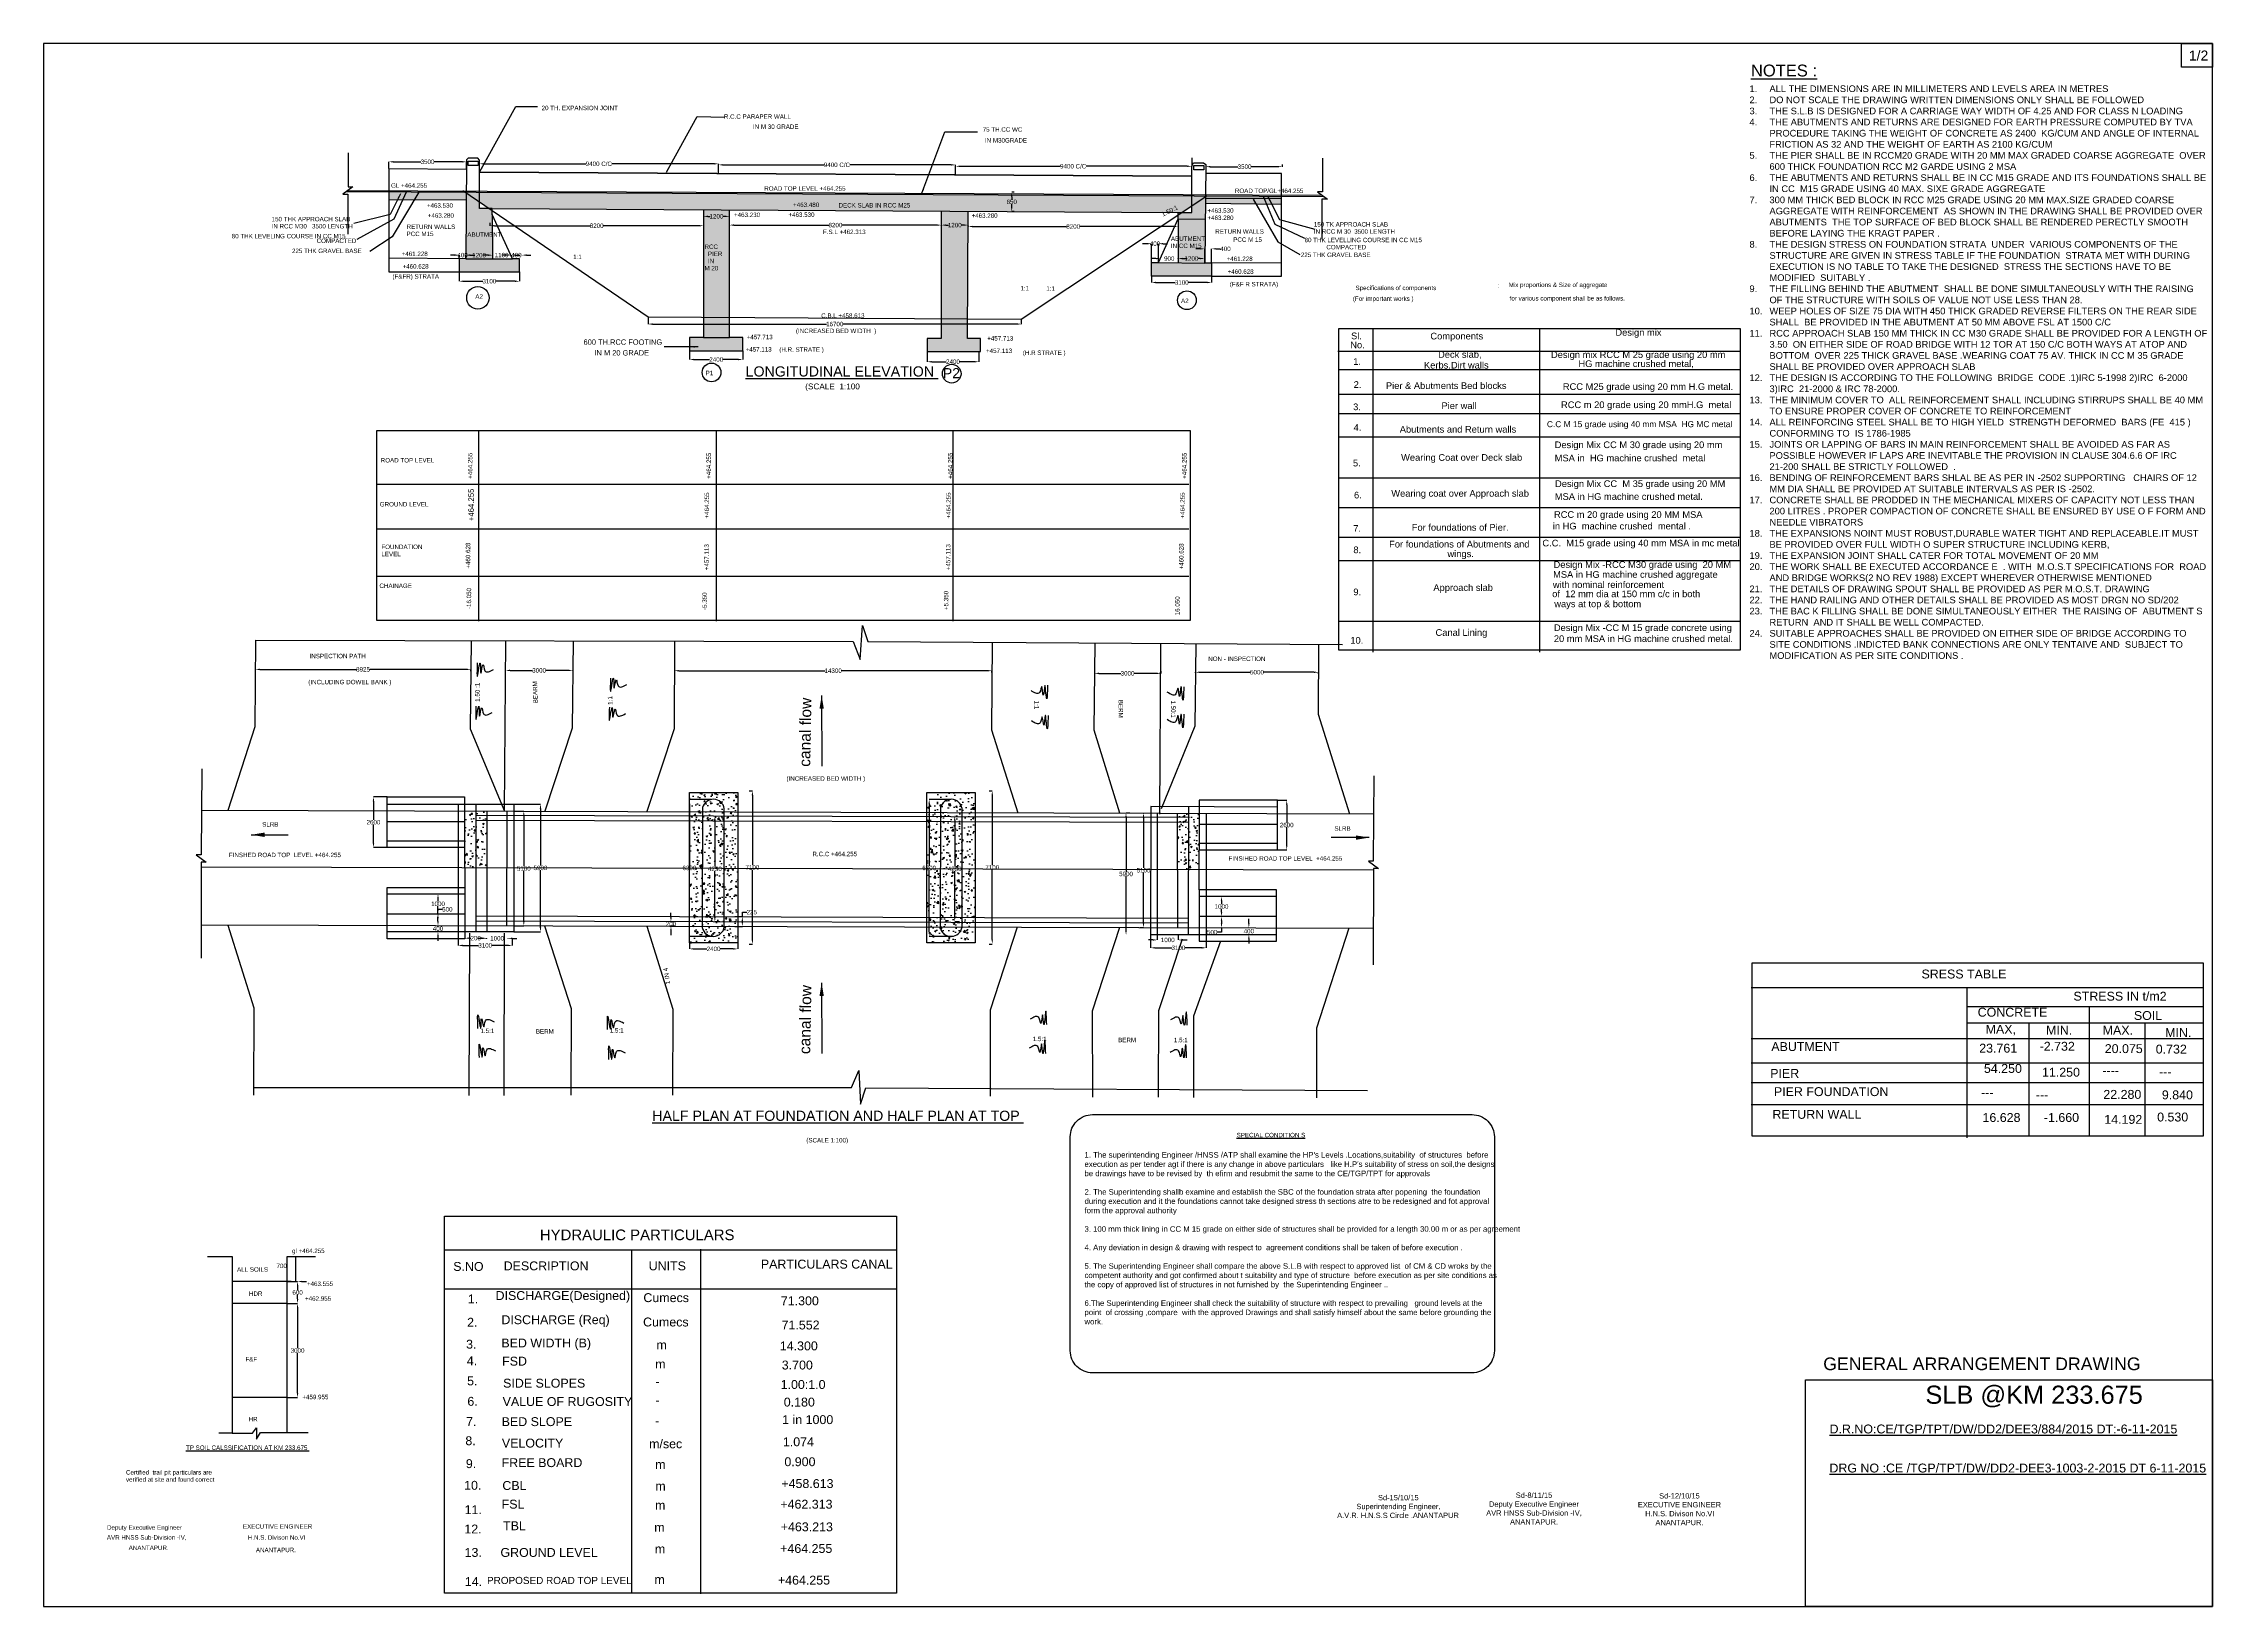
# Model space of a CAD drawing. Header units: inches. Extents: x 37499 to 135116, y 39306 to 109643.
import ezdxf

# ---------------------------------------------------------------- set-up
doc = ezdxf.new("R2010")
doc.units = ezdxf.units.IN
doc.header["$LTSCALE"] = 15
doc.header["$MEASUREMENT"] = 0
for name, color, linetype in [('DIMENSIONS', 7, 'Continuous'), ('DRAWING', 7, 'Continuous'), ('text1', 7, 'Continuous')]:
    doc.layers.add(name, color=color, linetype=linetype)
doc.styles.get("Standard").update_dxf_attribs({"font": 'arial.ttf', "height": 200})
doc.dimstyles.get("Standard").update_dxf_attribs({"dimtxt": 200, "dimasz": 200, "dimexe": 0.18, "dimexo": 0.0625, "dimgap": 0.09, "dimtad": 0, "dimtih": 1, "dimtoh": 1, "dimdec": 4, "dimzin": 0, "dimdsep": 46, "dimtxsty": 'Standard', "dimcen": 0.09, "dimadec": 0, "dimazin": 0, "dimtfac": 1, "dimtdec": 4, "dimtofl": 0, "dimtmove": 0, "dimatfit": 3, "dimfxl": 0, "dimtolj": 1, "dimtzin": 0, "dimarcsym": 0})
pattern_1 = [(50, (0, 0), (717.2602, -62.7521), [75, -825]), (355, (0, 0), (-138.7513, 752.192), [60, -660]), (100.4514, (59.8, -5.2), (578.5094, 689.4395), [63.74, -701.142]), (46.1842, (0, 200), (1067.241, -165.519), [112.5, -1237.5]), (96.6356, (88.9, 186.2), (934.663, 974.118), [95.61, -1051.713]), (351.1842, (0, 200), (934.662, 974.119), [90, -990]), (21, (100, 150), (596.907, -402.619), [75, -825]), (326, (100, 150), (243.3153, 725.15), [60, -660]), (71.4514, (149.74, 116.45), (840.2226, 322.5305), [63.74, -701.142]), (37.5, (0, 0), (12.15986, 332.89385), [0, -652, 0, -670, 0, -662.5]), (7.5, (0, 0), (263.0695, 394.4117), [0, -382, 0, -637, 0, -252.5]), (327.5, (-223, 0), (533.82244, -22.55487), [0, -250, 0, -780, 0, -1035]), (317.5, (-323, 0), (583.1862, 100.105), [0, -325, 0, -518, 0, -735])]
pattern_2 = [(228.0128, (144, 200), (-1599.9996464, -1800.0002683), [26.9072, -2663.8176]), (184.9697, (126, 180), (2400.0002103, 199.9982614), [46.1736, -4571.185]), (132.5104, (80, 176), (1999.9981437, -2200.0017348), [32.5576, -3223.2064]), (267.2737, (2, 126), (199.99920355, 4000.000059), [42.0476, -4162.7116]), (292.8337, (0, 84), (-1000.0019811, 2399.99928236), [41.231, -4081.8746]), (357.2737, (16, 46), (-4000.000059, 199.99920355), [42.0476, -4162.7116]), (37.6942, (58, 44), (-2600.00146912, -1999.99808103), [55.6058, -5504.9698]), (72.2553, (102, 78), (1400.00215254, 4399.99924625), [52.4976, -5197.2642]), (121.4296, (118, 128), (-1600.00164684, 2599.9990073), [42.19, -4176.8146]), (175.2364, (96, 164), (2200.0001893, -199.9983065), [48.1664, -2360.1526]), (222.3974, (48, 168), (-2400.0014702, -2199.9984164), [62.2896, -6166.675]), (138.8141, (200, 124), (-1400.0005894, 1199.9994627), [21.2602, -2104.7688]), (171.4692, (184, 138), (2599.99965696, -400.001582), [40.4474, -4004.3022]), (225, (144, 144), (-2e-14, -200.00006), [28.2842, -254.5584]), (203.1986, (130, 168), (999.999946, 400.000265), [15.2316, -1507.923]), (291.8014, (116, 162), (-199.999982, 600.000055), [21.5406, -1055.4924]), (30.9638, (124, 142), (599.9996045, 400.000497), [34.9858, -1131.2046]), (161.5651, (154, 160), (400.000087, -199.99968), [25.2982, -607.1574]), (16.3895, (0, 162), (2000.0004397, 599.998542), [35.44, -3508.569]), (70.3462, (34, 172), (-799.9990495, -2200.0004271), [29.7322, -2943.4816]), (293.1986, (154, 200), (-400.000265, 999.999946), [30.463, -1492.6916]), (343.6105, (166, 172), (-2000.0004397, 599.998542), [35.44, -3508.569]), (339.444, (0, 38), (-1000.000369, 399.9991993), [34.176, -1674.6248]), (294.7751, (32, 26), (-999.9984378, 2200.0006844), [28.6356, -2834.9286]), (66.8014, (156, 0), (400.000265, 999.999946), [30.463, -1492.6916]), (17.354, (168, 28), (-2600.0004038, -799.9989005), [33.5262, -3319.0848]), (69.444, (58, 0), (-399.9991993, -1000.000369), [17.088, -1691.7128]), (101.3099, (144, 0), (-199.999526, 800.00015), [10.198, -1009.6058]), (165.9638, (142, 10), (600.00011, -199.999611), [41.231, -783.39]), (186.009, (102, 20), (1999.9999502, 199.9998635), [38.21, -3782.7846]), (303.6901, (124, 124), (-200.000267, 399.999912), [28.8444, -692.2658]), (353.1572, (140, 100), (3399.9998731, -400.0015996), [50.3588, -4985.5126]), (60.9454, (190, 94), (-800.0000054, -1400.000077), [20.5912, -2038.5348]), (90, (200, 112), (-200, 200), [12, -188]), (120.2564, (98, 26), (799.9989774, -1400.0004912), [27.7848, -2750.704]), (48.0128, (84, 50), (1599.9996464, 1800.0002683), [53.8144, -2636.9104]), (0, (120, 90), (200, 200), [52, -148]), (325.3048, (172, 90), (-1999.9988518, 1400.0017219), [31.6228, -3130.6548]), (254.0546, (198, 72), (-199.999978, -800.0000253), [29.1204, -1426.9016]), (207.646, (190, 44), (-3799.99916144, -2000.00154263), [47.413, -4693.8948]), (175.4261, (148, 22), (-2600.00011166, 199.99896023), [50.1598, -4965.8148])]

# ---------------------------------------------------------------- blocks, each defined once
blk = doc.blocks.new('*D6')
at = {"layer": 'Defpoints', "color": 0, "transparency": 16777216}
for p in [(53045, 104013), (56542, 104316), (56542, 103987)]:
    blk.add_point(p, dxfattribs=at)
at = {"layer": 'DIMENSIONS', "color": 0, "lineweight": -2, "transparency": 16777216}
for p, q in [((53045, 104013), (53045, 104316)), ((53245, 104316), (54488, 104316)), ((56342, 104316), (55085, 104316)), ((56542, 103987), (56542, 104316))]:
    blk.add_line(p, q, dxfattribs=at)
at = {"layer": 'DIMENSIONS', "color": 0, "transparency": 16777216}
for points in [[(53245, 104349), (53245, 104282), (53045, 104316)], [(56342, 104349), (56342, 104282), (56542, 104316)]]:
    blk.add_solid(points, dxfattribs=at)
at = {"layer": 'DIMENSIONS', "color": 0, "transparency": 16777216, "insert": (54786, 104316), "char_height": 200, "attachment_point": 5}
blk.add_mtext('\\A1;3500', dxfattribs=at)
blk = doc.blocks.new('*D7')
at = {"layer": 'Defpoints', "color": 0, "transparency": 16777216}
for p in [(57124, 103844), (67878, 104225), (67878, 103785)]:
    blk.add_point(p, dxfattribs=at)
at = {"layer": 'DIMENSIONS', "color": 0, "lineweight": -2, "transparency": 16777216}
for p, q in [((57124, 103844), (57124, 104225)), ((57324, 104225), (61917, 104225)), ((67678, 104225), (63075, 104225)), ((67878, 103785), (67878, 104225))]:
    blk.add_line(p, q, dxfattribs=at)
at = {"layer": 'DIMENSIONS', "color": 0, "transparency": 16777216}
for points in [[(57324, 104258), (57324, 104192), (57124, 104225)], [(67678, 104258), (67678, 104192), (67878, 104225)]]:
    blk.add_solid(points, dxfattribs=at)
at = {"layer": 'DIMENSIONS', "color": 0, "transparency": 16777216, "insert": (62496, 104225), "char_height": 200, "attachment_point": 5}
blk.add_mtext('\\A1;9400 C/C ', dxfattribs=at)
blk = doc.blocks.new('*D8')
at = {"layer": 'Defpoints', "color": 0, "transparency": 16777216}
for p in [(67878, 104154), (78552, 104177), (78552, 103726)]:
    blk.add_point(p, dxfattribs=at)
at = {"layer": 'DIMENSIONS', "color": 0, "lineweight": -2, "transparency": 16777216}
for p, q in [((67878, 104154), (67878, 104177)), ((68078, 104177), (72631, 104177)), ((78352, 104177), (73788, 104177)), ((78552, 103726), (78552, 104177))]:
    blk.add_line(p, q, dxfattribs=at)
at = {"layer": 'DIMENSIONS', "color": 0, "transparency": 16777216}
for points in [[(68078, 104210), (68078, 104144), (67878, 104177)], [(78352, 104210), (78352, 104144), (78552, 104177)]]:
    blk.add_solid(points, dxfattribs=at)
at = {"layer": 'DIMENSIONS', "color": 0, "transparency": 16777216, "insert": (73210, 104177), "char_height": 200, "attachment_point": 5}
blk.add_mtext('\\A1;9400 C/C', dxfattribs=at)
blk = doc.blocks.new('*D9')
at = {"layer": 'Defpoints', "color": 0, "transparency": 16777216}
for p in [(89175, 104491), (78552, 104085), (89175, 104114)]:
    blk.add_point(p, dxfattribs=at)
at = {"layer": 'DIMENSIONS', "color": 0, "lineweight": -2, "transparency": 16777216}
for p, q in [((89175, 104490), (89175, 104114)), ((78552, 104085), (78552, 104115)), ((78752, 104114), (83261, 104114)), ((88975, 104114), (84418, 104114))]:
    blk.add_line(p, q, dxfattribs=at)
at = {"layer": 'DIMENSIONS', "color": 0, "transparency": 16777216}
for points in [[(78752, 104148), (78752, 104081), (78552, 104114)], [(88975, 104148), (88975, 104081), (89175, 104114)]]:
    blk.add_solid(points, dxfattribs=at)
at = {"layer": 'DIMENSIONS', "color": 0, "transparency": 16777216, "insert": (83840, 104114), "char_height": 200, "attachment_point": 5}
blk.add_mtext('\\A1;9400 C/C ', dxfattribs=at)
blk = doc.blocks.new('*D10')
at = {"layer": 'Defpoints', "color": 0, "transparency": 16777216}
for p in [(89811, 104191), (93243, 104191), (93243, 104096)]:
    blk.add_point(p, dxfattribs=at)
at = {"layer": 'DIMENSIONS', "color": 0, "lineweight": -2, "transparency": 16777216}
for p, q in [((89811, 104191), (89811, 104096)), ((90011, 104096), (91255, 104096)), ((93043, 104096), (91852, 104096)), ((93243, 104191), (93243, 104096))]:
    blk.add_line(p, q, dxfattribs=at)
at = {"layer": 'DIMENSIONS', "color": 0, "transparency": 16777216}
for points in [[(90011, 104130), (90011, 104063), (89811, 104096)], [(93043, 104130), (93043, 104063), (93243, 104096)]]:
    blk.add_solid(points, dxfattribs=at)
at = {"layer": 'DIMENSIONS', "color": 0, "transparency": 16777216, "insert": (91554, 104096), "char_height": 200, "attachment_point": 5}
blk.add_mtext('\\A1;3500', dxfattribs=at)
blk = doc.blocks.new('*D11')
at = {"layer": 'Defpoints', "color": 0, "transparency": 16777216}
for p in [(57595, 101569), (67202, 101438), (67202, 101438)]:
    blk.add_point(p, dxfattribs=at)
at = {"layer": 'DIMENSIONS', "color": 0, "lineweight": -2, "transparency": 16777216}
for p, q in [((57595, 101569), (57595, 101438)), ((57795, 101438), (62100, 101438)), ((67002, 101438), (62697, 101438)), ((67202, 101438), (67202, 101438))]:
    blk.add_line(p, q, dxfattribs=at)
at = {"layer": 'DIMENSIONS', "color": 0, "transparency": 16777216}
for points in [[(57795, 101471), (57795, 101405), (57595, 101438)], [(67002, 101471), (67002, 101405), (67202, 101438)]]:
    blk.add_solid(points, dxfattribs=at)
at = {"layer": 'DIMENSIONS', "color": 0, "transparency": 16777216, "insert": (62398, 101438), "char_height": 200, "attachment_point": 5}
blk.add_mtext('\\A1;8200', dxfattribs=at)
blk = doc.blocks.new('*D12')
at = {"layer": 'Defpoints', "color": 0, "transparency": 16777216}
for p in [(67202, 101860), (68374, 101861), (68374, 101861)]:
    blk.add_point(p, dxfattribs=at)
at = {"layer": 'DIMENSIONS', "color": 0, "lineweight": -2, "transparency": 16777216}
for p, q in [((67202, 101860), (67202, 101861)), ((67402, 101861), (67499, 101861)), ((68174, 101861), (68077, 101861)), ((68374, 101861), (68374, 101861))]:
    blk.add_line(p, q, dxfattribs=at)
at = {"layer": 'DIMENSIONS', "color": 0, "transparency": 16777216}
for points in [[(67402, 101894), (67402, 101827), (67202, 101861)], [(68174, 101894), (68174, 101827), (68374, 101861)]]:
    blk.add_solid(points, dxfattribs=at)
at = {"layer": 'DIMENSIONS', "color": 0, "transparency": 16777216, "insert": (67788, 101861), "char_height": 200, "attachment_point": 5}
blk.add_mtext('\\A1;1200', dxfattribs=at)
blk = doc.blocks.new('*D13')
at = {"layer": 'Defpoints', "color": 0, "transparency": 16777216}
for p in [(68374, 101421), (77908, 101467), (77908, 101421)]:
    blk.add_point(p, dxfattribs=at)
at = {"layer": 'DIMENSIONS', "color": 0, "lineweight": -2, "transparency": 16777216}
for p, q in [((68374, 101421), (68374, 101467)), ((68574, 101467), (72842, 101467)), ((77708, 101467), (73439, 101467)), ((77908, 101421), (77908, 101467))]:
    blk.add_line(p, q, dxfattribs=at)
at = {"layer": 'DIMENSIONS', "color": 0, "transparency": 16777216}
for points in [[(68574, 101500), (68574, 101434), (68374, 101467)], [(77708, 101500), (77708, 101434), (77908, 101467)]]:
    blk.add_solid(points, dxfattribs=at)
at = {"layer": 'DIMENSIONS', "color": 0, "transparency": 16777216, "insert": (73141, 101467), "char_height": 200, "attachment_point": 5}
blk.add_mtext('\\A1;8200', dxfattribs=at)
blk = doc.blocks.new('*D14')
at = {"layer": 'Defpoints', "color": 0, "transparency": 16777216}
for p in [(77908, 101421), (79116, 101467), (79116, 101414)]:
    blk.add_point(p, dxfattribs=at)
at = {"layer": 'DIMENSIONS', "color": 0, "lineweight": -2, "transparency": 16777216}
for p, q in [((77908, 101421), (77908, 101467)), ((78108, 101467), (78223, 101467)), ((78916, 101467), (78801, 101467)), ((79116, 101414), (79116, 101467))]:
    blk.add_line(p, q, dxfattribs=at)
at = {"layer": 'DIMENSIONS', "color": 0, "transparency": 16777216}
for points in [[(78108, 101501), (78108, 101434), (77908, 101467)], [(78916, 101501), (78916, 101434), (79116, 101467)]]:
    blk.add_solid(points, dxfattribs=at)
at = {"layer": 'DIMENSIONS', "color": 0, "transparency": 16777216, "insert": (78512, 101467), "char_height": 200, "attachment_point": 5}
blk.add_mtext('\\A1;1200', dxfattribs=at)
blk = doc.blocks.new('*D15')
at = {"layer": 'Defpoints', "color": 0, "transparency": 16777216}
for p in [(79116, 101441), (88569, 101403), (88569, 101403)]:
    blk.add_point(p, dxfattribs=at)
at = {"layer": 'DIMENSIONS', "color": 0, "lineweight": -2, "transparency": 16777216}
for p, q in [((79116, 101440), (79116, 101403)), ((79316, 101403), (83544, 101403)), ((88369, 101403), (84141, 101403)), ((88569, 101403), (88569, 101404))]:
    blk.add_line(p, q, dxfattribs=at)
at = {"layer": 'DIMENSIONS', "color": 0, "transparency": 16777216}
for points in [[(79316, 101437), (79316, 101370), (79116, 101403)], [(88369, 101437), (88369, 101370), (88569, 101403)]]:
    blk.add_solid(points, dxfattribs=at)
at = {"layer": 'DIMENSIONS', "color": 0, "transparency": 16777216, "insert": (83842, 101403), "char_height": 200, "attachment_point": 5}
blk.add_mtext('\\A1;8200', dxfattribs=at)
blk = doc.blocks.new('*D16')
at = {"layer": 'Defpoints', "color": 0, "transparency": 16777216}
for p in [(88563, 99955), (89761, 99963), (89761, 99941)]:
    blk.add_point(p, dxfattribs=at)
at = {"layer": 'DIMENSIONS', "color": 0, "lineweight": -2, "transparency": 16777216}
for p, q in [((88563, 99955), (88563, 99963)), ((88763, 99963), (88873, 99963)), ((89561, 99963), (89451, 99963)), ((89761, 99941), (89761, 99963))]:
    blk.add_line(p, q, dxfattribs=at)
at = {"layer": 'DIMENSIONS', "color": 0, "transparency": 16777216}
for points in [[(88763, 99996), (88763, 99929), (88563, 99963)], [(89561, 99996), (89561, 99929), (89761, 99963)]]:
    blk.add_solid(points, dxfattribs=at)
at = {"layer": 'DIMENSIONS', "color": 0, "transparency": 16777216, "insert": (89162, 99963), "char_height": 200, "attachment_point": 5}
blk.add_mtext('\\A1;1200', dxfattribs=at)
blk = doc.blocks.new('*D17')
at = {"layer": 'Defpoints', "color": 0, "transparency": 16777216}
for p in [(87766, 99961), (87766, 99961), (88563, 99955)]:
    blk.add_point(p, dxfattribs=at)
at = {"layer": 'DIMENSIONS', "color": 0, "lineweight": -2, "transparency": 16777216}
for p, q in [((87566, 99961), (87366, 99961)), ((87766, 99961), (87766, 99962)), ((88563, 99955), (88563, 99962)), ((88763, 99961), (88963, 99961))]:
    blk.add_line(p, q, dxfattribs=at)
at = {"layer": 'DIMENSIONS', "color": 0, "transparency": 16777216}
for points in [[(87566, 99995), (87566, 99928), (87766, 99961)], [(88763, 99995), (88763, 99928), (88563, 99961)]]:
    blk.add_solid(points, dxfattribs=at)
at = {"layer": 'DIMENSIONS', "color": 0, "transparency": 16777216, "insert": (88164, 99961), "char_height": 200, "attachment_point": 5}
blk.add_mtext('\\A1;900', dxfattribs=at)
blk = doc.blocks.new('*D18')
at = {"layer": 'Defpoints', "color": 0, "transparency": 16777216}
for p in [(87685, 100630), (87364, 99782), (87685, 99782)]:
    blk.add_point(p, dxfattribs=at)
at = {"layer": 'DIMENSIONS', "color": 0, "lineweight": -2, "transparency": 16777216}
for p, q in [((87164, 100630), (86964, 100630)), ((87364, 99782), (87364, 100630)), ((87685, 99782), (87685, 100630)), ((87885, 100630), (88085, 100630))]:
    blk.add_line(p, q, dxfattribs=at)
at = {"layer": 'DIMENSIONS', "color": 0, "transparency": 16777216}
for points in [[(87164, 100663), (87164, 100596), (87364, 100630)], [(87885, 100663), (87885, 100596), (87685, 100630)]]:
    blk.add_solid(points, dxfattribs=at)
at = {"layer": 'DIMENSIONS', "color": 0, "transparency": 16777216, "insert": (87524, 100630), "char_height": 200, "attachment_point": 5}
blk.add_mtext('\\A1;400', dxfattribs=at)
blk = doc.blocks.new('*D19')
at = {"layer": 'Defpoints', "color": 0, "transparency": 16777216}
for p in [(89759, 99768), (90071, 100400), (90071, 99768)]:
    blk.add_point(p, dxfattribs=at)
at = {"layer": 'DIMENSIONS', "color": 0, "lineweight": -2, "transparency": 16777216}
for p, q in [((89559, 100400), (89359, 100400)), ((89759, 99768), (89759, 100400)), ((90071, 99768), (90071, 100400)), ((90271, 100400), (90471, 100400))]:
    blk.add_line(p, q, dxfattribs=at)
at = {"layer": 'DIMENSIONS', "color": 0, "transparency": 16777216}
for points in [[(89559, 100433), (89559, 100367), (89759, 100400)], [(90271, 100433), (90271, 100367), (90071, 100400)]]:
    blk.add_solid(points, dxfattribs=at)
at = {"layer": 'DIMENSIONS', "color": 0, "transparency": 16777216, "insert": (90696, 100400), "char_height": 200, "attachment_point": 5}
blk.add_mtext('\\A1;400', dxfattribs=at)
blk = doc.blocks.new('*D20')
at = {"layer": 'Defpoints', "color": 0, "transparency": 16777216}
for p in [(87364, 99175), (90071, 99175), (90071, 98884)]:
    blk.add_point(p, dxfattribs=at)
at = {"layer": 'DIMENSIONS', "color": 0, "lineweight": -2, "transparency": 16777216}
for p, q in [((87364, 99175), (87364, 98884)), ((87564, 98884), (88428, 98884)), ((89871, 98884), (89025, 98884)), ((90071, 99175), (90071, 98884))]:
    blk.add_line(p, q, dxfattribs=at)
at = {"layer": 'DIMENSIONS', "color": 0, "transparency": 16777216}
for points in [[(87564, 98918), (87564, 98851), (87364, 98884)], [(89871, 98918), (89871, 98851), (90071, 98884)]]:
    blk.add_solid(points, dxfattribs=at)
at = {"layer": 'DIMENSIONS', "color": 0, "transparency": 16777216, "insert": (88726, 98884), "char_height": 200, "attachment_point": 5}
blk.add_mtext('\\A1;3100', dxfattribs=at)
blk = doc.blocks.new('*D21')
at = {"layer": 'Defpoints', "color": 0, "transparency": 16777216}
for p in [(81075, 102944), (81181, 102944), (81181, 102078)]:
    blk.add_point(p, dxfattribs=at)
at = {"layer": 'DIMENSIONS', "color": 0, "lineweight": -2, "transparency": 16777216}
for p, q in [((81181, 102944), (81075, 102944)), ((81075, 102744), (81075, 102613)), ((81075, 102278), (81075, 102409)), ((81181, 102078), (81075, 102078))]:
    blk.add_line(p, q, dxfattribs=at)
at = {"layer": 'DIMENSIONS', "color": 0, "transparency": 16777216}
for points in [[(81042, 102744), (81108, 102744), (81075, 102944)], [(81042, 102278), (81108, 102278), (81075, 102078)]]:
    blk.add_solid(points, dxfattribs=at)
at = {"layer": 'DIMENSIONS', "color": 0, "transparency": 16777216, "insert": (81075, 102511), "char_height": 200, "attachment_point": 5}
blk.add_mtext('\\A1;650', dxfattribs=at)
blk = doc.blocks.new('*D22')
at = {"layer": 'Defpoints', "color": 0, "transparency": 16777216}
for p in [(89347, 81318), (94877, 81348), (94877, 81279)]:
    blk.add_point(p, dxfattribs=at)
at = {"layer": 'DIMENSIONS', "color": 0, "lineweight": -2, "transparency": 16777216}
for p, q in [((89347, 81318), (89347, 81348)), ((89547, 81348), (91814, 81348)), ((94677, 81348), (92411, 81348)), ((94877, 81279), (94877, 81348))]:
    blk.add_line(p, q, dxfattribs=at)
at = {"layer": 'DIMENSIONS', "color": 0, "transparency": 16777216}
for points in [[(89547, 81382), (89547, 81315), (89347, 81348)], [(94677, 81382), (94677, 81315), (94877, 81348)]]:
    blk.add_solid(points, dxfattribs=at)
at = {"layer": 'DIMENSIONS', "color": 0, "transparency": 16777216, "insert": (92112, 81348), "char_height": 200, "attachment_point": 5}
blk.add_mtext('\\A1;5000', dxfattribs=at)
blk = doc.blocks.new('*D23')
at = {"layer": 'Defpoints', "color": 0, "transparency": 16777216}
for p in [(84796, 81307), (84796, 81298), (87783, 81392)]:
    blk.add_point(p, dxfattribs=at)
at = {"layer": 'DIMENSIONS', "color": 0, "lineweight": -2, "transparency": 16777216}
for p, q in [((84796, 81307), (84796, 81297)), ((84996, 81298), (85991, 81298)), ((87583, 81298), (86588, 81298)), ((87783, 81392), (87783, 81297))]:
    blk.add_line(p, q, dxfattribs=at)
at = {"layer": 'DIMENSIONS', "color": 0, "transparency": 16777216}
for points in [[(84996, 81331), (84996, 81264), (84796, 81298)], [(87583, 81331), (87583, 81264), (87783, 81298)]]:
    blk.add_solid(points, dxfattribs=at)
at = {"layer": 'DIMENSIONS', "color": 0, "transparency": 16777216, "insert": (86289, 81298), "char_height": 200, "attachment_point": 5}
blk.add_mtext('\\A1;3000', dxfattribs=at)
blk = doc.blocks.new('*D24')
at = {"layer": 'Defpoints', "color": 0, "transparency": 16777216}
for p in [(65894, 81416), (65894, 81416), (80185, 81332)]:
    blk.add_point(p, dxfattribs=at)
at = {"layer": 'DIMENSIONS', "color": 0, "lineweight": -2, "transparency": 16777216}
for p, q in [((65894, 81416), (65894, 81416)), ((66094, 81416), (72673, 81416)), ((79985, 81416), (73406, 81416)), ((80185, 81332), (80185, 81416))]:
    blk.add_line(p, q, dxfattribs=at)
at = {"layer": 'DIMENSIONS', "color": 0, "transparency": 16777216}
for points in [[(66094, 81449), (66094, 81383), (65894, 81416)], [(79985, 81449), (79985, 81383), (80185, 81416)]]:
    blk.add_solid(points, dxfattribs=at)
at = {"layer": 'DIMENSIONS', "color": 0, "transparency": 16777216, "insert": (73040, 81416), "char_height": 200, "attachment_point": 5}
blk.add_mtext('\\A1;14300', dxfattribs=at)
blk = doc.blocks.new('*D25')
at = {"layer": 'Defpoints', "color": 0, "transparency": 16777216}
for p in [(58298, 81431), (58298, 81431), (61321, 81406)]:
    blk.add_point(p, dxfattribs=at)
at = {"layer": 'DIMENSIONS', "color": 0, "lineweight": -2, "transparency": 16777216}
for p, q in [((58298, 81431), (58298, 81431)), ((58498, 81431), (59511, 81431)), ((61121, 81431), (60108, 81431)), ((61321, 81406), (61321, 81431))]:
    blk.add_line(p, q, dxfattribs=at)
at = {"layer": 'DIMENSIONS', "color": 0, "transparency": 16777216}
for points in [[(58498, 81464), (58498, 81397), (58298, 81431)], [(61121, 81464), (61121, 81397), (61321, 81431)]]:
    blk.add_solid(points, dxfattribs=at)
at = {"layer": 'DIMENSIONS', "color": 0, "transparency": 16777216, "insert": (59809, 81431), "char_height": 200, "attachment_point": 5}
blk.add_mtext('\\A1;3000', dxfattribs=at)
blk = doc.blocks.new('*D26')
at = {"layer": 'Defpoints', "color": 0, "transparency": 16777216}
for p in [(47034, 81506), (56735, 81477), (56735, 81401)]:
    blk.add_point(p, dxfattribs=at)
at = {"layer": 'DIMENSIONS', "color": 0, "lineweight": -2, "transparency": 16777216}
for p, q in [((47034, 81506), (47034, 81477)), ((47234, 81477), (51585, 81477)), ((56535, 81477), (52184, 81477)), ((56735, 81401), (56735, 81477))]:
    blk.add_line(p, q, dxfattribs=at)
at = {"layer": 'DIMENSIONS', "color": 0, "transparency": 16777216}
for points in [[(47234, 81510), (47234, 81444), (47034, 81477)], [(56535, 81510), (56535, 81444), (56735, 81477)]]:
    blk.add_solid(points, dxfattribs=at)
at = {"layer": 'DIMENSIONS', "color": 0, "transparency": 16777216, "insert": (51884, 81477), "char_height": 200, "attachment_point": 5}
blk.add_mtext('\\A1;8925', dxfattribs=at)
blk = doc.blocks.new('*D27')
at = {"layer": 'Defpoints', "color": 0, "transparency": 16777216}
for p in [(52964, 75738), (52353, 73460), (52964, 73460)]:
    blk.add_point(p, dxfattribs=at)
at = {"layer": 'DIMENSIONS', "color": 0, "lineweight": -2, "transparency": 16777216}
for p, q in [((52964, 75738), (52353, 75738)), ((52353, 75538), (52353, 74701)), ((52353, 73660), (52353, 74497)), ((52964, 73460), (52353, 73460))]:
    blk.add_line(p, q, dxfattribs=at)
at = {"layer": 'DIMENSIONS', "color": 0, "transparency": 16777216}
for points in [[(52320, 75538), (52387, 75538), (52353, 75738)], [(52320, 73660), (52387, 73660), (52353, 73460)]]:
    blk.add_solid(points, dxfattribs=at)
at = {"layer": 'DIMENSIONS', "color": 0, "transparency": 16777216, "insert": (52353, 74599), "char_height": 200, "attachment_point": 5}
blk.add_mtext('\\A1;2600', dxfattribs=at)
blk = doc.blocks.new('*D28')
at = {"layer": 'Defpoints', "color": 0, "transparency": 16777216}
for p in [(55256, 69668), (55257, 69947), (55257, 69947)]:
    blk.add_point(p, dxfattribs=at)
at = {"layer": 'DIMENSIONS', "color": 0, "lineweight": -2, "transparency": 16777216}
for p, q in [((55257, 70147), (55257, 70347)), ((55256, 69668), (55257, 69668)), ((55257, 69947), (55257, 69947)), ((55257, 69468), (55257, 69268))]:
    blk.add_line(p, q, dxfattribs=at)
at = {"layer": 'DIMENSIONS', "color": 0, "transparency": 16777216}
for points in [[(55224, 70147), (55290, 70147), (55257, 69947)], [(55224, 69468), (55290, 69468), (55257, 69668)]]:
    blk.add_solid(points, dxfattribs=at)
at = {"layer": 'DIMENSIONS', "color": 0, "transparency": 16777216, "insert": (55257, 69808), "char_height": 200, "attachment_point": 5}
blk.add_mtext('\\A1;400', dxfattribs=at)
blk = doc.blocks.new('*D29')
at = {"layer": 'Defpoints', "color": 0, "transparency": 16777216}
for p in [(55257, 70480), (55257, 70480), (55257, 69947)]:
    blk.add_point(p, dxfattribs=at)
at = {"layer": 'DIMENSIONS', "color": 0, "lineweight": -2, "transparency": 16777216}
for p, q in [((55257, 70480), (55257, 70680)), ((55257, 70680), (55457, 70680)), ((55257, 70480), (55257, 70480)), ((55257, 70147), (55257, 70280)), ((55257, 69947), (55257, 69947))]:
    blk.add_line(p, q, dxfattribs=at)
at = {"layer": 'DIMENSIONS', "color": 0, "transparency": 16777216}
for points in [[(55224, 70280), (55290, 70280), (55257, 70480)], [(55224, 70147), (55290, 70147), (55257, 69947)]]:
    blk.add_solid(points, dxfattribs=at)
at = {"layer": 'DIMENSIONS', "color": 0, "transparency": 16777216, "insert": (55678, 70680), "char_height": 200, "attachment_point": 5}
blk.add_mtext('\\A1;500', dxfattribs=at)
blk = doc.blocks.new('*D30')
at = {"layer": 'Defpoints', "color": 0, "transparency": 16777216}
for p in [(55257, 71370), (55257, 71370), (55257, 70480)]:
    blk.add_point(p, dxfattribs=at)
at = {"layer": 'DIMENSIONS', "color": 0, "lineweight": -2, "transparency": 16777216}
for p, q in [((55257, 71370), (55257, 71370)), ((55257, 71170), (55257, 71027)), ((55257, 70680), (55257, 70823)), ((55257, 70480), (55257, 70480))]:
    blk.add_line(p, q, dxfattribs=at)
at = {"layer": 'DIMENSIONS', "color": 0, "transparency": 16777216}
for points in [[(55224, 71170), (55291, 71170), (55257, 71370)], [(55224, 70680), (55291, 70680), (55257, 70480)]]:
    blk.add_solid(points, dxfattribs=at)
at = {"layer": 'DIMENSIONS', "color": 0, "transparency": 16777216, "insert": (55257, 70925), "char_height": 200, "attachment_point": 5}
blk.add_mtext('\\A1;1000', dxfattribs=at)
blk = doc.blocks.new('*D31')
at = {"layer": 'Defpoints', "color": 0, "transparency": 16777216}
for p in [(56162, 69359), (58602, 69359), (58602, 69055)]:
    blk.add_point(p, dxfattribs=at)
at = {"layer": 'DIMENSIONS', "color": 0, "lineweight": -2, "transparency": 16777216}
for p, q in [((56162, 69359), (56162, 69054)), ((58602, 69359), (58602, 69054)), ((56362, 69055), (57084, 69055)), ((58402, 69055), (57680, 69055))]:
    blk.add_line(p, q, dxfattribs=at)
at = {"layer": 'DIMENSIONS', "color": 0, "transparency": 16777216}
for points in [[(56362, 69088), (56362, 69021), (56162, 69055)], [(58402, 69088), (58402, 69021), (58602, 69055)]]:
    blk.add_solid(points, dxfattribs=at)
at = {"layer": 'DIMENSIONS', "color": 0, "transparency": 16777216, "insert": (57382, 69055), "char_height": 200, "attachment_point": 5}
blk.add_mtext('\\A1;3100', dxfattribs=at)
blk = doc.blocks.new('*D32')
at = {"layer": 'Defpoints', "color": 0, "transparency": 16777216}
for p in [(56464, 69359), (57438, 69382), (57438, 69359)]:
    blk.add_point(p, dxfattribs=at)
at = {"layer": 'DIMENSIONS', "color": 0, "lineweight": -2, "transparency": 16777216}
for p, q in [((56464, 69359), (56464, 69383)), ((56664, 69382), (56729, 69382)), ((57238, 69382), (57174, 69382)), ((57438, 69359), (57438, 69383))]:
    blk.add_line(p, q, dxfattribs=at)
at = {"layer": 'DIMENSIONS', "color": 0, "transparency": 16777216}
for points in [[(56664, 69416), (56664, 69349), (56464, 69382)], [(57238, 69416), (57238, 69349), (57438, 69382)]]:
    blk.add_solid(points, dxfattribs=at)
at = {"layer": 'DIMENSIONS', "color": 0, "transparency": 16777216, "insert": (56951, 69382), "char_height": 200, "attachment_point": 5}
blk.add_mtext('\\A1;200', dxfattribs=at)
blk = doc.blocks.new('*D33')
at = {"layer": 'Defpoints', "color": 0, "transparency": 16777216}
for p in [(57438, 69382), (58399, 69382), (58399, 69375)]:
    blk.add_point(p, dxfattribs=at)
at = {"layer": 'DIMENSIONS', "color": 0, "lineweight": -2, "transparency": 16777216}
for p, q in [((57238, 69375), (57038, 69375)), ((57438, 69382), (57438, 69374)), ((58399, 69382), (58399, 69374)), ((58599, 69375), (58799, 69375))]:
    blk.add_line(p, q, dxfattribs=at)
at = {"layer": 'DIMENSIONS', "color": 0, "transparency": 16777216}
for points in [[(57238, 69408), (57238, 69341), (57438, 69375)], [(58599, 69408), (58599, 69341), (58399, 69375)]]:
    blk.add_solid(points, dxfattribs=at)
at = {"layer": 'DIMENSIONS', "color": 0, "transparency": 16777216, "insert": (57919, 69375), "char_height": 200, "attachment_point": 5}
blk.add_mtext('\\A1;1000', dxfattribs=at)
blk = doc.blocks.new('*D34')
at = {"layer": 'Defpoints', "color": 0, "transparency": 16777216}
for p in [(58667, 75417), (58667, 69668), (59868, 69668)]:
    blk.add_point(p, dxfattribs=at)
at = {"layer": 'DIMENSIONS', "color": 0, "lineweight": -2, "transparency": 16777216}
for p, q in [((58667, 75417), (59868, 75417)), ((59868, 75217), (59868, 72645)), ((59868, 69868), (59868, 72440)), ((58667, 69668), (59868, 69668))]:
    blk.add_line(p, q, dxfattribs=at)
at = {"layer": 'DIMENSIONS', "color": 0, "transparency": 16777216}
for points in [[(59835, 75217), (59901, 75217), (59868, 75417)], [(59835, 69868), (59901, 69868), (59868, 69668)]]:
    blk.add_solid(points, dxfattribs=at)
at = {"layer": 'DIMENSIONS', "color": 0, "transparency": 16777216, "insert": (59868, 72543), "char_height": 200, "attachment_point": 5}
blk.add_mtext('\\A1;5900', dxfattribs=at)
blk = doc.blocks.new('*D35')
at = {"layer": 'Defpoints', "color": 0, "transparency": 16777216}
for p in [(58682, 75096), (59119, 75096), (58667, 69935)]:
    blk.add_point(p, dxfattribs=at)
at = {"layer": 'DIMENSIONS', "color": 0, "lineweight": -2, "transparency": 16777216}
for p, q in [((58682, 75096), (59119, 75096)), ((59119, 74896), (59119, 72617)), ((59119, 70135), (59119, 72413)), ((58667, 69935), (59119, 69935))]:
    blk.add_line(p, q, dxfattribs=at)
at = {"layer": 'DIMENSIONS', "color": 0, "transparency": 16777216}
for points in [[(59086, 74896), (59153, 74896), (59119, 75096)], [(59086, 70135), (59153, 70135), (59119, 69935)]]:
    blk.add_solid(points, dxfattribs=at)
at = {"layer": 'DIMENSIONS', "color": 0, "transparency": 16777216, "insert": (59119, 72515), "char_height": 200, "attachment_point": 5}
blk.add_mtext('\\A1;5100', dxfattribs=at)
blk = doc.blocks.new('*D36')
at = {"layer": 'Defpoints', "color": 0, "transparency": 16777216}
for p in [(67548, 75621), (66569, 69461), (67644, 69461)]:
    blk.add_point(p, dxfattribs=at)
at = {"layer": 'DIMENSIONS', "color": 0, "lineweight": -2, "transparency": 16777216}
for p, q in [((67548, 75621), (66569, 75621)), ((66569, 75421), (66569, 72643)), ((66569, 69661), (66569, 72438)), ((67644, 69461), (66569, 69461))]:
    blk.add_line(p, q, dxfattribs=at)
at = {"layer": 'DIMENSIONS', "color": 0, "transparency": 16777216}
for points in [[(66536, 75421), (66602, 75421), (66569, 75621)], [(66536, 69661), (66602, 69661), (66569, 69461)]]:
    blk.add_solid(points, dxfattribs=at)
at = {"layer": 'DIMENSIONS', "color": 0, "transparency": 16777216, "insert": (66569, 72541), "char_height": 200, "attachment_point": 5}
blk.add_mtext('\\A1;6300', dxfattribs=at)
blk = doc.blocks.new('*D37')
at = {"layer": 'Defpoints', "color": 0, "transparency": 16777216}
for p in [(67717, 74881), (67717, 74881), (67938, 70119)]:
    blk.add_point(p, dxfattribs=at)
at = {"layer": 'DIMENSIONS', "color": 0, "lineweight": -2, "transparency": 16777216}
for p, q in [((67717, 74881), (67717, 74881)), ((67717, 74681), (67717, 72603)), ((67717, 70319), (67717, 72398)), ((67938, 70119), (67717, 70119))]:
    blk.add_line(p, q, dxfattribs=at)
at = {"layer": 'DIMENSIONS', "color": 0, "transparency": 16777216}
for points in [[(67684, 74681), (67751, 74681), (67717, 74881)], [(67684, 70319), (67751, 70319), (67717, 70119)]]:
    blk.add_solid(points, dxfattribs=at)
at = {"layer": 'DIMENSIONS', "color": 0, "transparency": 16777216, "insert": (67717, 72500), "char_height": 200, "attachment_point": 5}
blk.add_mtext('\\A1;4250', dxfattribs=at)
blk = doc.blocks.new('*D38')
at = {"layer": 'Defpoints', "color": 0, "transparency": 16777216}
for p in [(69264, 76010), (69264, 69120), (69406, 69120)]:
    blk.add_point(p, dxfattribs=at)
at = {"layer": 'DIMENSIONS', "color": 0, "lineweight": -2, "transparency": 16777216}
for p, q in [((69264, 76010), (69406, 76010)), ((69406, 75810), (69406, 72667)), ((69406, 69320), (69406, 72463)), ((69264, 69120), (69406, 69120))]:
    blk.add_line(p, q, dxfattribs=at)
at = {"layer": 'DIMENSIONS', "color": 0, "transparency": 16777216}
for points in [[(69373, 75810), (69440, 75810), (69406, 76010)], [(69373, 69320), (69440, 69320), (69406, 69120)]]:
    blk.add_solid(points, dxfattribs=at)
at = {"layer": 'DIMENSIONS', "color": 0, "transparency": 16777216, "insert": (69406, 72565), "char_height": 200, "attachment_point": 5}
blk.add_mtext('\\A1;7100', dxfattribs=at)
blk = doc.blocks.new('*D40')
at = {"layer": 'Defpoints', "color": 0, "transparency": 16777216}
for p in [(78341, 75621), (77362, 69461), (78437, 69461)]:
    blk.add_point(p, dxfattribs=at)
at = {"layer": 'DIMENSIONS', "color": 0, "lineweight": -2, "transparency": 16777216}
for p, q in [((78341, 75621), (77362, 75621)), ((77362, 75421), (77362, 72643)), ((77362, 69661), (77362, 72438)), ((78436, 69461), (77362, 69461))]:
    blk.add_line(p, q, dxfattribs=at)
at = {"layer": 'DIMENSIONS', "color": 0, "transparency": 16777216}
for points in [[(77329, 75421), (77395, 75421), (77362, 75621)], [(77329, 69661), (77395, 69661), (77362, 69461)]]:
    blk.add_solid(points, dxfattribs=at)
at = {"layer": 'DIMENSIONS', "color": 0, "transparency": 16777216, "insert": (77362, 72541), "char_height": 200, "attachment_point": 5}
blk.add_mtext('\\A1;6300', dxfattribs=at)
blk = doc.blocks.new('*D41')
at = {"layer": 'Defpoints', "color": 0, "transparency": 16777216}
for p in [(78510, 74881), (78510, 74881), (78731, 70119)]:
    blk.add_point(p, dxfattribs=at)
at = {"layer": 'DIMENSIONS', "color": 0, "lineweight": -2, "transparency": 16777216}
for p, q in [((78510, 74881), (78510, 74881)), ((78510, 74681), (78510, 72603)), ((78510, 70319), (78510, 72398)), ((78731, 70119), (78510, 70119))]:
    blk.add_line(p, q, dxfattribs=at)
at = {"layer": 'DIMENSIONS', "color": 0, "transparency": 16777216}
for points in [[(78477, 74681), (78543, 74681), (78510, 74881)], [(78477, 70319), (78543, 70319), (78510, 70119)]]:
    blk.add_solid(points, dxfattribs=at)
at = {"layer": 'DIMENSIONS', "color": 0, "transparency": 16777216, "insert": (78510, 72500), "char_height": 200, "attachment_point": 5}
blk.add_mtext('\\A1;4250', dxfattribs=at)
blk = doc.blocks.new('*D39')
at = {"layer": 'Defpoints', "color": 0, "transparency": 16777216}
for p in [(80057, 76010), (80057, 69120), (80199, 69120)]:
    blk.add_point(p, dxfattribs=at)
at = {"layer": 'DIMENSIONS', "color": 0, "lineweight": -2, "transparency": 16777216}
for p, q in [((80057, 76010), (80199, 76010)), ((80199, 75810), (80199, 72667)), ((80199, 69320), (80199, 72463)), ((80057, 69120), (80199, 69120))]:
    blk.add_line(p, q, dxfattribs=at)
at = {"layer": 'DIMENSIONS', "color": 0, "transparency": 16777216}
for points in [[(80166, 75810), (80232, 75810), (80199, 76010)], [(80166, 69320), (80232, 69320), (80199, 69120)]]:
    blk.add_solid(points, dxfattribs=at)
at = {"layer": 'DIMENSIONS', "color": 0, "transparency": 16777216, "insert": (80199, 72565), "char_height": 200, "attachment_point": 5}
blk.add_mtext('\\A1;7100', dxfattribs=at)
blk = doc.blocks.new('*D42')
at = {"layer": 'Defpoints', "color": 0, "transparency": 16777216}
for p in [(86219, 75014), (86385, 75014), (86230, 69527)]:
    blk.add_point(p, dxfattribs=at)
at = {"layer": 'DIMENSIONS', "color": 0, "lineweight": -2, "transparency": 16777216}
for p, q in [((86385, 75014), (86219, 75014)), ((86219, 74814), (86219, 72373)), ((86219, 69727), (86219, 72168)), ((86230, 69527), (86219, 69527))]:
    blk.add_line(p, q, dxfattribs=at)
at = {"layer": 'DIMENSIONS', "color": 0, "transparency": 16777216}
for points in [[(86185, 74814), (86252, 74814), (86219, 75014)], [(86185, 69727), (86252, 69727), (86219, 69527)]]:
    blk.add_solid(points, dxfattribs=at)
at = {"layer": 'DIMENSIONS', "color": 0, "transparency": 16777216, "insert": (86219, 72270), "char_height": 200, "attachment_point": 5}
blk.add_mtext('\\A1;5900', dxfattribs=at)
blk = doc.blocks.new('*D43')
at = {"layer": 'Defpoints', "color": 0, "transparency": 16777216}
for p in [(86983, 75012), (86839, 69862), (87005, 69862)]:
    blk.add_point(p, dxfattribs=at)
at = {"layer": 'DIMENSIONS', "color": 0, "lineweight": -2, "transparency": 16777216}
for p, q in [((86983, 75012), (87006, 75012)), ((87005, 74812), (87005, 72540)), ((87005, 70062), (87005, 72335)), ((86839, 69862), (87006, 69862))]:
    blk.add_line(p, q, dxfattribs=at)
at = {"layer": 'DIMENSIONS', "color": 0, "transparency": 16777216}
for points in [[(86972, 74812), (87039, 74812), (87005, 75012)], [(86972, 70062), (87039, 70062), (87005, 69862)]]:
    blk.add_solid(points, dxfattribs=at)
at = {"layer": 'DIMENSIONS', "color": 0, "transparency": 16777216, "insert": (87005, 72437), "char_height": 200, "attachment_point": 5}
blk.add_mtext('\\A1;5100', dxfattribs=at)
blk = doc.blocks.new('*D44')
at = {"layer": 'Defpoints', "color": 0, "transparency": 16777216}
for p in [(87626, 69547), (88568, 69547), (88568, 69302)]:
    blk.add_point(p, dxfattribs=at)
at = {"layer": 'DIMENSIONS', "color": 0, "lineweight": -2, "transparency": 16777216}
for p, q in [((87626, 69547), (87626, 69301)), ((88568, 69547), (88568, 69301)), ((87426, 69302), (87226, 69302)), ((88768, 69302), (88968, 69302))]:
    blk.add_line(p, q, dxfattribs=at)
at = {"layer": 'DIMENSIONS', "color": 0, "transparency": 16777216}
for points in [[(87426, 69335), (87426, 69268), (87626, 69302)], [(88768, 69335), (88768, 69268), (88568, 69302)]]:
    blk.add_solid(points, dxfattribs=at)
at = {"layer": 'DIMENSIONS', "color": 0, "transparency": 16777216, "insert": (88097, 69302), "char_height": 200, "attachment_point": 5}
blk.add_mtext('\\A1;1000', dxfattribs=at)
blk = doc.blocks.new('*D45')
at = {"layer": 'Defpoints', "color": 0, "transparency": 16777216}
for p in [(87323, 69547), (89829, 69547), (89829, 68948)]:
    blk.add_point(p, dxfattribs=at)
at = {"layer": 'DIMENSIONS', "color": 0, "lineweight": -2, "transparency": 16777216}
for p, q in [((87323, 69547), (87323, 68947)), ((89829, 69547), (89829, 68947)), ((87523, 68948), (88278, 68948)), ((89629, 68948), (88874, 68948))]:
    blk.add_line(p, q, dxfattribs=at)
at = {"layer": 'DIMENSIONS', "color": 0, "transparency": 16777216}
for points in [[(87523, 68981), (87523, 68914), (87323, 68948)], [(89629, 68981), (89629, 68914), (89829, 68948)]]:
    blk.add_solid(points, dxfattribs=at)
at = {"layer": 'DIMENSIONS', "color": 0, "transparency": 16777216, "insert": (88576, 68948), "char_height": 200, "attachment_point": 5}
blk.add_mtext('\\A1;3100', dxfattribs=at)
blk = doc.blocks.new('*D46')
at = {"layer": 'Defpoints', "color": 0, "transparency": 16777216}
for p in [(90517, 70357), (90716, 71252), (90716, 70357)]:
    blk.add_point(p, dxfattribs=at)
at = {"layer": 'DIMENSIONS', "color": 0, "lineweight": -2, "transparency": 16777216}
for p, q in [((90716, 71252), (90517, 71252)), ((90517, 71052), (90517, 70907)), ((90517, 70557), (90517, 70702)), ((90716, 70357), (90517, 70357))]:
    blk.add_line(p, q, dxfattribs=at)
at = {"layer": 'DIMENSIONS', "color": 0, "transparency": 16777216}
for points in [[(90483, 71052), (90550, 71052), (90517, 71252)], [(90483, 70557), (90550, 70557), (90517, 70357)]]:
    blk.add_solid(points, dxfattribs=at)
at = {"layer": 'DIMENSIONS', "color": 0, "transparency": 16777216, "insert": (90517, 70805), "char_height": 200, "attachment_point": 5}
blk.add_mtext('\\A1;1000', dxfattribs=at)
blk = doc.blocks.new('*D47')
at = {"layer": 'Defpoints', "color": 0, "transparency": 16777216}
for p in [(90517, 70357), (90515, 69852), (90517, 69852)]:
    blk.add_point(p, dxfattribs=at)
at = {"layer": 'DIMENSIONS', "color": 0, "lineweight": -2, "transparency": 16777216}
for p, q in [((90517, 70357), (90517, 70357)), ((90517, 69652), (90317, 69652)), ((90516, 69852), (90517, 69852)), ((90517, 70157), (90517, 70052)), ((90517, 69852), (90517, 69652))]:
    blk.add_line(p, q, dxfattribs=at)
at = {"layer": 'DIMENSIONS', "color": 0, "transparency": 16777216}
for points in [[(90483, 70157), (90550, 70157), (90517, 70357)], [(90483, 70052), (90550, 70052), (90517, 69852)]]:
    blk.add_solid(points, dxfattribs=at)
at = {"layer": 'DIMENSIONS', "color": 0, "transparency": 16777216, "insert": (90096, 69652), "char_height": 200, "attachment_point": 5}
blk.add_mtext('\\A1;500', dxfattribs=at)
blk = doc.blocks.new('*D48')
at = {"layer": 'Defpoints', "color": 0, "transparency": 16777216}
for p in [(91746, 69547), (91747, 69849), (91747, 69849)]:
    blk.add_point(p, dxfattribs=at)
at = {"layer": 'DIMENSIONS', "color": 0, "lineweight": -2, "transparency": 16777216}
for p, q in [((91746, 69547), (91747, 69547)), ((91747, 70049), (91747, 70249)), ((91747, 69849), (91747, 69849)), ((91747, 69347), (91747, 69147))]:
    blk.add_line(p, q, dxfattribs=at)
at = {"layer": 'DIMENSIONS', "color": 0, "transparency": 16777216}
for points in [[(91714, 70049), (91780, 70049), (91747, 69849)], [(91714, 69347), (91780, 69347), (91747, 69547)]]:
    blk.add_solid(points, dxfattribs=at)
at = {"layer": 'DIMENSIONS', "color": 0, "transparency": 16777216, "insert": (91747, 69698), "char_height": 200, "attachment_point": 5}
blk.add_mtext('\\A1;400', dxfattribs=at)
blk = doc.blocks.new('*D49')
at = {"layer": 'Defpoints', "color": 0, "transparency": 16777216}
for p in [(93031, 75587), (93451, 75587), (93031, 73359)]:
    blk.add_point(p, dxfattribs=at)
at = {"layer": 'DIMENSIONS', "color": 0, "lineweight": -2, "transparency": 16777216}
for p, q in [((93031, 75587), (93451, 75587)), ((93451, 75387), (93451, 74575)), ((93451, 73559), (93451, 74370)), ((93031, 73359), (93451, 73359))]:
    blk.add_line(p, q, dxfattribs=at)
at = {"layer": 'DIMENSIONS', "color": 0, "transparency": 16777216}
for points in [[(93418, 75387), (93484, 75387), (93451, 75587)], [(93418, 73559), (93484, 73559), (93451, 73359)]]:
    blk.add_solid(points, dxfattribs=at)
at = {"layer": 'DIMENSIONS', "color": 0, "transparency": 16777216, "insert": (93451, 74473), "char_height": 200, "attachment_point": 5}
blk.add_mtext('\\A1;2600', dxfattribs=at)
blk = doc.blocks.new('*D50')
at = {"layer": 'Defpoints', "color": 0, "transparency": 16777216}
for p in [(48464, 52950), (48938, 52950), (48464, 48709)]:
    blk.add_point(p, dxfattribs=at)
at = {"layer": 'DIMENSIONS', "color": 0, "lineweight": -2, "transparency": 16777216}
for p, q in [((48464, 52950), (48939, 52950)), ((48938, 52750), (48938, 50932)), ((48938, 48909), (48938, 50727)), ((48464, 48709), (48939, 48709))]:
    blk.add_line(p, q, dxfattribs=at)
at = {"layer": 'DIMENSIONS', "color": 0, "transparency": 16777216}
for points in [[(48905, 52750), (48972, 52750), (48938, 52950)], [(48905, 48909), (48972, 48909), (48938, 48709)]]:
    blk.add_solid(points, dxfattribs=at)
at = {"layer": 'DIMENSIONS', "color": 0, "transparency": 16777216, "insert": (48938, 50830), "char_height": 200, "attachment_point": 5}
blk.add_mtext('\\A1;3000', dxfattribs=at)
blk = doc.blocks.new('*D51')
at = {"layer": 'Defpoints', "color": 0, "transparency": 16777216}
for p in [(48464, 53933), (48939, 53933), (48938, 52950)]:
    blk.add_point(p, dxfattribs=at)
at = {"layer": 'DIMENSIONS', "color": 0, "lineweight": -2, "transparency": 16777216}
for p, q in [((48464, 53933), (48939, 53933)), ((48939, 53733), (48939, 53544)), ((48938, 52950), (48939, 52950)), ((48939, 53150), (48939, 53339))]:
    blk.add_line(p, q, dxfattribs=at)
at = {"layer": 'DIMENSIONS', "color": 0, "transparency": 16777216}
for points in [[(48905, 53733), (48972, 53733), (48939, 53933)], [(48905, 53150), (48972, 53150), (48939, 52950)]]:
    blk.add_solid(points, dxfattribs=at)
at = {"layer": 'DIMENSIONS', "color": 0, "transparency": 16777216, "insert": (48939, 53442), "char_height": 200, "attachment_point": 5}
blk.add_mtext('\\A1;600', dxfattribs=at)
blk = doc.blocks.new('*D52')
at = {"layer": 'Defpoints', "color": 0, "transparency": 16777216}
for p in [(48840, 55059), (48840, 53933), (48939, 53933)]:
    blk.add_point(p, dxfattribs=at)
at = {"layer": 'DIMENSIONS', "color": 0, "lineweight": -2, "transparency": 16777216}
for p, q in [((48840, 55059), (48840, 53933)), ((48640, 53933), (48440, 53933)), ((48939, 53933), (48939, 53933)), ((49139, 53933), (49339, 53933))]:
    blk.add_line(p, q, dxfattribs=at)
at = {"layer": 'DIMENSIONS', "color": 0, "transparency": 16777216}
for points in [[(48640, 53966), (48640, 53900), (48840, 53933)], [(49139, 53966), (49139, 53900), (48939, 53933)]]:
    blk.add_solid(points, dxfattribs=at)
at = {"layer": 'DIMENSIONS', "color": 0, "transparency": 16777216, "insert": (48221, 54636), "char_height": 200, "attachment_point": 5}
blk.add_mtext('\\A1;700', dxfattribs=at)
blk = doc.blocks.new('*D53')
at = {"layer": 'Defpoints', "color": 0, "transparency": 16777216}
for p in [(77273, 95808), (79590, 95780), (79590, 95319)]:
    blk.add_point(p, dxfattribs=at)
at = {"layer": 'DIMENSIONS', "color": 0, "lineweight": -2, "transparency": 16777216}
for p, q in [((77273, 95808), (77273, 95319)), ((79590, 95780), (79590, 95319)), ((77473, 95319), (78131, 95319)), ((79390, 95319), (78732, 95319))]:
    blk.add_line(p, q, dxfattribs=at)
at = {"layer": 'DIMENSIONS', "color": 0, "transparency": 16777216}
for points in [[(77473, 95352), (77473, 95285), (77273, 95319)], [(79390, 95352), (79390, 95285), (79590, 95319)]]:
    blk.add_solid(points, dxfattribs=at)
at = {"layer": 'DIMENSIONS', "color": 0, "transparency": 16777216, "insert": (78431, 95319), "char_height": 200, "attachment_point": 5}
blk.add_mtext('\\A1;2400', dxfattribs=at)
blk = doc.blocks.new('*D54')
at = {"layer": 'Defpoints', "color": 0, "transparency": 16777216}
for p in [(64715, 97328), (81504, 97220), (81504, 97015)]:
    blk.add_point(p, dxfattribs=at)
at = {"layer": 'DIMENSIONS', "color": 0, "lineweight": -2, "transparency": 16777216}
for p, q in [((64715, 97328), (64715, 97015)), ((64915, 97015), (72743, 97015)), ((81304, 97015), (73476, 97015)), ((81504, 97220), (81504, 97015))]:
    blk.add_line(p, q, dxfattribs=at)
at = {"layer": 'DIMENSIONS', "color": 0, "transparency": 16777216}
for points in [[(64915, 97048), (64915, 96981), (64715, 97015)], [(81304, 97048), (81304, 96981), (81504, 97015)]]:
    blk.add_solid(points, dxfattribs=at)
at = {"layer": 'DIMENSIONS', "color": 0, "transparency": 16777216, "insert": (73109, 97015), "char_height": 200, "attachment_point": 5}
blk.add_mtext('\\A1;16700', dxfattribs=at)
blk = doc.blocks.new('*D55')
at = {"layer": 'Defpoints', "color": 0, "transparency": 16777216}
for p in [(66577, 95817), (68978, 95817), (68978, 95419)]:
    blk.add_point(p, dxfattribs=at)
at = {"layer": 'DIMENSIONS', "color": 0, "lineweight": -2, "transparency": 16777216}
for p, q in [((66577, 95817), (66577, 95419)), ((68978, 95817), (68978, 95419)), ((66777, 95419), (67478, 95419)), ((68778, 95419), (68078, 95419))]:
    blk.add_line(p, q, dxfattribs=at)
at = {"layer": 'DIMENSIONS', "color": 0, "transparency": 16777216}
for points in [[(66777, 95452), (66777, 95386), (66577, 95419)], [(68778, 95452), (68778, 95386), (68978, 95419)]]:
    blk.add_solid(points, dxfattribs=at)
at = {"layer": 'DIMENSIONS', "color": 0, "transparency": 16777216, "insert": (67778, 95419), "char_height": 200, "attachment_point": 5}
blk.add_mtext('\\A1;2400', dxfattribs=at)
blk = doc.blocks.new('*D56')
at = {"layer": 'Defpoints', "color": 0, "transparency": 16777216}
for p in [(66569, 69171), (68747, 69171), (68747, 68899)]:
    blk.add_point(p, dxfattribs=at)
at = {"layer": 'DIMENSIONS', "color": 0, "lineweight": -2, "transparency": 16777216}
for p, q in [((66569, 69171), (66569, 68899)), ((66769, 68899), (67358, 68899)), ((68547, 68899), (67958, 68899)), ((68747, 69171), (68747, 68899))]:
    blk.add_line(p, q, dxfattribs=at)
at = {"layer": 'DIMENSIONS', "color": 0, "transparency": 16777216}
for points in [[(66769, 68933), (66769, 68866), (66569, 68899)], [(68547, 68933), (68547, 68866), (68747, 68899)]]:
    blk.add_solid(points, dxfattribs=at)
at = {"layer": 'DIMENSIONS', "color": 0, "transparency": 16777216, "insert": (67658, 68899), "char_height": 200, "attachment_point": 5}
blk.add_mtext('\\A1;2400', dxfattribs=at)
blk = doc.blocks.new('*D57')
at = {"layer": 'Defpoints', "color": 0, "transparency": 16777216}
for p in [(65741, 70125), (65917, 69919), (65918, 70125)]:
    blk.add_point(p, dxfattribs=at)
at = {"layer": 'DIMENSIONS', "color": 0, "lineweight": -2, "transparency": 16777216}
for p, q in [((65741, 70325), (65741, 70525)), ((65918, 70125), (65741, 70125)), ((65917, 69919), (65741, 69919)), ((65741, 69719), (65741, 69519))]:
    blk.add_line(p, q, dxfattribs=at)
at = {"layer": 'DIMENSIONS', "color": 0, "transparency": 16777216}
for points in [[(65708, 70325), (65775, 70325), (65741, 70125)], [(65708, 69719), (65775, 69719), (65741, 69919)]]:
    blk.add_solid(points, dxfattribs=at)
at = {"layer": 'DIMENSIONS', "color": 0, "transparency": 16777216, "insert": (65741, 70022), "char_height": 200, "attachment_point": 5}
blk.add_mtext('\\A1;200', dxfattribs=at)
blk = doc.blocks.new('*D58')
at = {"layer": 'Defpoints', "color": 0, "transparency": 16777216}
for p in [(68621, 70353), (68953, 70353), (68620, 69911)]:
    blk.add_point(p, dxfattribs=at)
at = {"layer": 'DIMENSIONS', "color": 0, "lineweight": -2, "transparency": 16777216}
for p, q in [((68621, 70353), (68953, 70353)), ((68953, 70353), (68953, 70553)), ((68953, 70553), (69153, 70553)), ((68620, 69911), (68953, 69911)), ((68953, 70111), (68953, 70153))]:
    blk.add_line(p, q, dxfattribs=at)
at = {"layer": 'DIMENSIONS', "color": 0, "transparency": 16777216}
for points in [[(68919, 70153), (68986, 70153), (68953, 70353)], [(68919, 70111), (68986, 70111), (68953, 69911)]]:
    blk.add_solid(points, dxfattribs=at)
at = {"layer": 'DIMENSIONS', "color": 0, "transparency": 16777216, "insert": (69376, 70553), "char_height": 200, "attachment_point": 5}
blk.add_mtext('\\A1;225', dxfattribs=at)
blk = doc.blocks.new('*D59')
at = {"layer": 'Defpoints', "color": 0, "transparency": 16777216}
for p in [(56213, 99365), (58923, 99365), (58923, 98941)]:
    blk.add_point(p, dxfattribs=at)
at = {"layer": 'DIMENSIONS', "color": 0, "lineweight": -2, "transparency": 16777216}
for p, q in [((56213, 99365), (56213, 98941)), ((56413, 98941), (57269, 98941)), ((58723, 98941), (57866, 98941)), ((58923, 99365), (58923, 98941))]:
    blk.add_line(p, q, dxfattribs=at)
at = {"layer": 'DIMENSIONS', "color": 0, "transparency": 16777216}
for points in [[(56413, 98974), (56413, 98908), (56213, 98941)], [(58723, 98974), (58723, 98908), (58923, 98941)]]:
    blk.add_solid(points, dxfattribs=at)
at = {"layer": 'DIMENSIONS', "color": 0, "transparency": 16777216, "insert": (57568, 98941), "char_height": 200, "attachment_point": 5}
blk.add_mtext('\\A1;3100', dxfattribs=at)
blk = doc.blocks.new('*D60')
at = {"layer": 'Defpoints', "color": 0, "transparency": 16777216}
for p in [(56213, 99955), (56512, 100117), (56512, 99953)]:
    blk.add_point(p, dxfattribs=at)
at = {"layer": 'DIMENSIONS', "color": 0, "lineweight": -2, "transparency": 16777216}
for p, q in [((56013, 100117), (55813, 100117)), ((56213, 99955), (56213, 100117)), ((56512, 99953), (56512, 100117)), ((56712, 100117), (56912, 100117))]:
    blk.add_line(p, q, dxfattribs=at)
at = {"layer": 'DIMENSIONS', "color": 0, "transparency": 16777216}
for points in [[(56013, 100151), (56013, 100084), (56213, 100117)], [(56712, 100151), (56712, 100084), (56512, 100117)]]:
    blk.add_solid(points, dxfattribs=at)
at = {"layer": 'DIMENSIONS', "color": 0, "transparency": 16777216, "insert": (56362, 100117), "char_height": 200, "attachment_point": 5}
blk.add_mtext('\\A1;400', dxfattribs=at)
blk = doc.blocks.new('*D61')
at = {"layer": 'Defpoints', "color": 0, "transparency": 16777216}
for p in [(56513, 100117), (57703, 100118), (57703, 100112)]:
    blk.add_point(p, dxfattribs=at)
at = {"layer": 'DIMENSIONS', "color": 0, "lineweight": -2, "transparency": 16777216}
for p, q in [((56513, 100117), (56513, 100112)), ((56713, 100112), (56819, 100112)), ((57503, 100112), (57397, 100112)), ((57703, 100118), (57703, 100112))]:
    blk.add_line(p, q, dxfattribs=at)
at = {"layer": 'DIMENSIONS', "color": 0, "transparency": 16777216}
for points in [[(56713, 100146), (56713, 100079), (56513, 100112)], [(57503, 100146), (57503, 100079), (57703, 100112)]]:
    blk.add_solid(points, dxfattribs=at)
at = {"layer": 'DIMENSIONS', "color": 0, "transparency": 16777216, "insert": (57108, 100112), "char_height": 200, "attachment_point": 5}
blk.add_mtext('\\A1;1200', dxfattribs=at)
blk = doc.blocks.new('*D62')
at = {"layer": 'Defpoints', "color": 0, "transparency": 16777216}
for p in [(57703, 100118), (58535, 100117), (58535, 100109)]:
    blk.add_point(p, dxfattribs=at)
at = {"layer": 'DIMENSIONS', "color": 0, "lineweight": -2, "transparency": 16777216}
for p, q in [((57503, 100117), (57303, 100117)), ((57703, 100118), (57703, 100117)), ((58535, 100109), (58535, 100117)), ((58735, 100117), (58935, 100117))]:
    blk.add_line(p, q, dxfattribs=at)
at = {"layer": 'DIMENSIONS', "color": 0, "transparency": 16777216}
for points in [[(57503, 100151), (57503, 100084), (57703, 100117)], [(58735, 100151), (58735, 100084), (58535, 100117)]]:
    blk.add_solid(points, dxfattribs=at)
at = {"layer": 'DIMENSIONS', "color": 0, "transparency": 16777216, "insert": (58119, 100117), "char_height": 200, "attachment_point": 5}
blk.add_mtext('\\A1;1100', dxfattribs=at)
blk = doc.blocks.new('*D63')
at = {"layer": 'Defpoints', "color": 0, "transparency": 16777216}
for p in [(58535, 100117), (59040, 100117), (59040, 100117)]:
    blk.add_point(p, dxfattribs=at)
at = {"layer": 'DIMENSIONS', "color": 0, "lineweight": -2, "transparency": 16777216}
for p, q in [((58335, 100117), (58135, 100117)), ((58535, 100117), (58535, 100117)), ((59040, 100117), (59040, 100117)), ((59240, 100117), (59440, 100117))]:
    blk.add_line(p, q, dxfattribs=at)
at = {"layer": 'DIMENSIONS', "color": 0, "transparency": 16777216}
for points in [[(58335, 100151), (58335, 100084), (58535, 100117)], [(59240, 100151), (59240, 100084), (59040, 100117)]]:
    blk.add_solid(points, dxfattribs=at)
at = {"layer": 'DIMENSIONS', "color": 0, "transparency": 16777216, "insert": (58787, 100117), "char_height": 200, "attachment_point": 5}
blk.add_mtext('\\A1;400', dxfattribs=at)

msp = doc.modelspace()

# ---------------------------------------------------------------- hatches: boundary and pattern name
at = {"layer": 'DIMENSIONS'}
h = msp.add_hatch(dxfattribs=at)
h.set_pattern_fill('GRAVEL', color=256, style=0)
h.set_pattern_definition([(228.0128, (0.72, 1), (-7.99999823216, -9.000001341607), [0.134536, -13.319088]), (184.9697, (0.63, 0.9), (12.000001051518, 0.999991307007), [0.230868, -22.855925]), (132.5104, (0.4, 0.88), (9.999990718347, -11.00000867387), [0.162788, -16.116032]), (267.2737, (0.01, 0.63), (0.999996017727, 20.000000294973), [0.210238, -20.813558]), (292.8337, (0, 0.42), (-5.000009905437, 11.999996411778), [0.206155, -20.409373]), (357.2737, (0.08, 0.23), (-20.000000294973, 0.999996017727), [0.210238, -20.813558]), (37.6942, (0.29, 0.22), (-13.000007345618, -9.99999040516), [0.278029, -27.524849]), (72.2553, (0.51, 0.39), (7.000010762705, 21.999996231239), [0.262488, -25.986321]), (121.4296, (0.59, 0.64), (-8.000008234176, 12.999995036493), [0.21095, -20.884073]), (175.2364, (0.48, 0.82), (11.00000094632, -0.99999153266), [0.240832, -11.800763]), (222.3974, (0.24, 0.84), (-12.000007351073, -10.999992082014), [0.311448, -30.833375]), (138.8141, (1, 0.62), (-7.000002946806, 5.99999731334), [0.106301, -10.523844]), (171.4692, (0.92, 0.69), (12.999998284815, -2.00000791004), [0.202237, -20.021511]), (225, (0.72, 0.72), (-1e-16, -1.0000003094), [0.141421, -1.272792]), (203.1986, (0.65, 0.84), (4.99999973067, 2.00000132526), [0.076158, -7.539615]), (291.8014, (0.58, 0.81), (-0.9999999105, 3.000000273), [0.107703, -5.277462]), (30.9638, (0.62, 0.71), (2.9999980223, 2.00000248354), [0.174929, -5.656023]), (161.5651, (0.77, 0.8), (2.0000004346, -0.9999984032), [0.126491, -3.035787]), (16.3895, (0, 0.81), (10.000002198412, 2.999992709818), [0.1772, -17.542845]), (70.3462, (0.17, 0.86), (-3.99999524737, -11.000002135606), [0.148661, -14.717408]), (293.1986, (0.77, 1), (-2.00000132526, 4.99999973067), [0.152315, -7.463458]), (343.6105, (0.83, 0.86), (-10.000002198412, 2.999992709818), [0.1772, -17.542845]), (339.444, (0, 0.19), (-5.00000184454, 1.99999599642), [0.17088, -8.373124]), (294.7751, (0.16, 0.13), (-4.999992189245, 11.00000342184), [0.143178, -14.174643]), (66.8014, (0.78, 0), (2.00000132526, 4.99999973067), [0.152315, -7.463458]), (17.354, (0.84, 0.14), (-13.000002019097, -3.99999450226), [0.167631, -16.595424]), (69.444, (0.29, 0), (-1.99999599642, -5.00000184454), [0.08544, -8.458564]), (101.3099, (0.72, 0), (-0.99999763216, 4.00000075223), [0.05099, -5.048029]), (165.9638, (0.71, 0.05), (3.000000546, -0.99999805736), [0.206155, -3.91695]), (186.009, (0.51, 0.1), (9.999999750906, 0.999999317482), [0.19105, -18.913923]), (303.6901, (0.62, 0.62), (-1.0000013345, 1.9999995578), [0.144222, -3.461329]), (353.1572, (0.7, 0.5), (16.999999365479, -2.000007997925), [0.251794, -24.927563]), (60.9454, (0.95, 0.47), (-4.0000000272, -7.00000038457), [0.102956, -10.192674]), (90, (1, 0.56), (-1, 1), [0.06, -0.94]), (120.2564, (0.49, 0.13), (3.999994886803, -7.000002455855), [0.138924, -13.75352]), (48.0128, (0.42, 0.25), (7.99999823216, 9.000001341607), [0.269072, -13.184552]), (0, (0.6, 0.45), (1, 1), [0.26, -0.74]), (325.3048, (0.86, 0.45), (-9.999994258988, 7.000008609594), [0.158114, -15.653274]), (254.0546, (0.99, 0.36), (-0.9999998893, -4.00000012665), [0.145602, -7.134508]), (207.646, (0.95, 0.22), (-18.99999580718, -10.000007713169), [0.237065, -23.469474]), (175.4261, (0.74, 0.11), (-13.000000558312, 0.999994801161), [0.250799, -24.829074])])
h.paths.add_polyline_path([(56533.89562, 102895.04181), (56473.72208, 102935.98514), (53045.47186, 102953.27153), (53045.47186, 102623.69654), (56531.65917, 102597.49343)])
h = msp.add_hatch(dxfattribs=at)
h.set_pattern_fill('GRAVEL', color=256, scale=200, style=0)
h.set_pattern_definition(pattern_2)
h.paths.add_polyline_path([(56533.89562, 102895.04181), (56473.72208, 102935.98514), (53045.47186, 102953.27153), (53045.47186, 102623.69654), (56531.65917, 102597.49343)])
h = msp.add_hatch(dxfattribs=at)
h.set_pattern_fill('GRAVEL', color=256, scale=200, style=0)
h.set_pattern_definition(pattern_2)
h.paths.add_polyline_path([(93209.49137, 102662.01228), (89793.39656, 102664.05483), (89790.7242, 102436.89366), (93209.49137, 102396.67475)])
at = {"layer": 'DRAWING'}
h = msp.add_hatch(dxfattribs=at)
h.set_pattern_fill('AR-CONC', color=256, scale=100, style=0)
h.set_pattern_definition(pattern_1)
h.paths.add_polyline_path([(89174.82233, 102771.09517), (57123.56641, 102932.7084), (57123.56641, 102493.81755), (57529.13045, 102217.86335), (57701.71519, 102217.86335), (88590.48795, 102034.48974), (88751.12466, 102034.48974), (89174.82233, 102315.92149)])
h.paths.add_polyline_path([(57123.56641, 102932.7084), (56534.20107, 102935.68018), (56533.89562, 102895.04181), (57123.56641, 102493.81755)])
h.paths.add_polyline_path([(56533.89562, 102895.04181), (56511.78453, 99953.27594), (57702.88603, 99953.9766), (57701.71519, 101944.36733), (57701.71519, 102100.43312), (57529.13045, 102217.86335), (57123.56641, 102217.86335), (57123.56641, 102493.81755)])
h.paths.add_polyline_path([(58922.53223, 99954.50721), (58604.89551, 99954.50721), (56511.78453, 99953.27594), (56212.56638, 99955.19756), (56212.56638, 99364.64387), (58922.53223, 99364.64387)])
h.paths.add_polyline_path([(68373.55627, 102154.50913), (67202.00531, 102161.46414), (67202.00531, 97312.30913), (68378.37333, 97304.75556)])
h.paths.add_polyline_path([(68378.37333, 97304.75556), (67202.00531, 97312.30913), (67202.00531, 96415.56856), (66577.49106, 96415.56856), (66577.49106, 95816.85721), (68978.38807, 95816.85721), (68978.38807, 96410.61501), (68379.26145, 96410.61501)])
h.paths.add_polyline_path([(79664.40256, 96367.59285), (79085.89063, 96367.59285), (79091.04581, 97235.96855), (77907.54421, 97243.56792), (77907.54421, 96370.6045), (77274.19723, 96370.6045), (77274.19723, 95777.4671), (79664.40256, 95777.4671)])
h.paths.add_polyline_path([(79119.86638, 102090.71282), (77907.54421, 102097.90987), (77907.54421, 97243.56792), (79091.04581, 97235.96855)])
h.paths.add_polyline_path([(89794.14047, 102727.28979), (89794.61903, 102767.96995), (89174.82233, 102771.09517), (89174.82233, 102315.92149)])
h.paths.add_polyline_path([(89794.14047, 102727.28979), (89174.82233, 102315.92149), (89174.82233, 102034.48974), (88751.12466, 102034.48974), (88570.9545, 101914.81571), (88569.95555, 101746.5459), (89782.43504, 101732.2821)])
h.paths.add_polyline_path([(89782.43504, 101732.2821), (88569.95555, 101746.5459), (88562.1958, 99772.07514), (87685.37703, 99782.39017), (87363.50612, 99782.39017), (87363.50612, 99175.31593), (90070.86859, 99175.31593), (90070.86859, 99768.35786), (89759.33113, 99768.35786)])
h = msp.add_hatch(dxfattribs=at)
h.set_pattern_fill('AR-CONC', color=256, scale=100, style=0)
h.set_pattern_definition(pattern_1)
h.paths.add_polyline_path([(66569.15401, 75934.85323), (68746.52854, 75934.85323), (68746.52854, 69171.16081), (66569.15401, 69171.16081)])
h = msp.add_hatch(dxfattribs=at)
h.set_pattern_fill('AR-CONC', color=256, scale=100, style=0)
h.set_pattern_definition(pattern_1)
h.paths.add_polyline_path([(77252.50827, 75934.85323), (79429.8828, 75934.85323), (79429.8828, 69171.16081), (77252.50827, 69171.16081)])
h = msp.add_hatch(dxfattribs=at)
h.set_pattern_fill('AR-CONC', color=256, scale=100, style=0)
h.set_pattern_definition(pattern_1)
h.paths.add_polyline_path([(56960.08498, 75100.66252), (56452.20715, 75102.15453), (56452.20715, 73459.85223), (56458.26286, 72559.62903), (56960.08498, 72558.37714)])
h.paths.add_polyline_path([(57456.28224, 74677.51126), (56960.08498, 74678.98441), (56960.08498, 72558.37714), (57456.28224, 72557.13928)])
h.paths.add_polyline_path([(57456.28224, 74909.72663), (56960.08498, 74911.09746), (56960.08498, 74678.98441), (57456.28224, 74677.51126)])
h.paths.add_polyline_path([(57456.28224, 75099.20482), (56960.08498, 75100.66252), (56960.08498, 74911.09746), (57456.28224, 74909.72663)])
h = msp.add_hatch(dxfattribs=at)
h.set_pattern_fill('AR-CONC', color=256, scale=100, style=0)
h.set_pattern_definition(pattern_1)
h.paths.add_polyline_path([(89516.56515, 73358.51107), (89516.56515, 75005.02002), (89032.83634, 75006.44109), (89024.44648, 72478.38656), (89517.14503, 72477.15743)])
h.paths.add_polyline_path([(89032.22587, 74822.49318), (88526.01095, 74823.89168), (88527.10783, 72479.62726), (89024.44648, 72478.38656)])
h.paths.add_polyline_path([(89032.83634, 75006.44109), (88525.92484, 75007.93026), (88526.01095, 74823.89168), (89032.22587, 74822.49318)])

# ---------------------------------------------------------------- linework, layer by layer
at = {"layer": 'DIMENSIONS'}
for points in [[(135114.41298, 109643.44677), (37499.25588, 109643.44677), (37499.25588, 39305.72339), (135114.41298, 39305.72339)], [(133710.25523, 109643.44677), (135114.41298, 109643.44677), (135114.41298, 108580.53543), (133710.25523, 108580.53543)], [(116801.5, 49508.5), (135116.5, 49508.5), (135116.5, 39315), (116801.5, 39315)]]:
    msp.add_lwpolyline(points, close=True, dxfattribs=at)
for centre, radius in [((57053.31674, 98193.22615), 504.16821), ((88959.88266, 98085.11733), 420.81649), ((67566.47138, 94838.2728), 420.81649), ((78374.84347, 94782.0881), 420.81649)]:
    msp.add_circle(centre, radius, dxfattribs=at)
for points in [[(57025.81515, 81765.96795), (57030.97395, 81178.39607), (57157.37065, 81750.50574), (57185.74609, 81312.40397), (57288.92718, 81691.2331), (57363.73385, 81415.48661), (57753.2436, 81469.60518)], [(63023.31646, 81088.60166), (63028.47526, 80501.02978), (63154.87196, 81073.13945), (63183.2474, 80635.03768), (63286.42849, 81013.86681), (63361.23516, 80738.12033), (63750.74491, 80792.23889)], [(82691.49157, 80760.7745), (82641.97298, 80175.27024), (82559.14403, 80755.29176), (82497.76337, 80320.58411), (82423.48683, 80706.12379), (82328.06891, 80436.81434), (81943.75868, 80520.19485)], [(88821.81646, 80693.60166), (88772.29787, 80108.0974), (88689.46892, 80688.11892), (88628.08826, 80253.41127), (88553.81172, 80638.95095), (88458.3938, 80369.6415), (88074.08357, 80453.02201)], [(56966.31646, 79828.60166), (56971.47526, 79241.02978), (57097.87196, 79813.13945), (57126.2474, 79375.03768), (57229.42849, 79753.86681), (57304.23516, 79478.12033), (57693.74491, 79532.23889)], [(62969.81646, 79781.10166), (62974.97526, 79193.52978), (63101.37196, 79765.63945), (63129.7474, 79327.53768), (63232.92849, 79706.36681), (63307.73516, 79430.62033), (63697.24491, 79484.73889)], [(82714.49157, 79400.2745), (82664.97298, 78814.77024), (82582.14403, 79394.79176), (82520.76337, 78960.08411), (82446.48683, 79345.62379), (82351.06891, 79076.31434), (81966.75868, 79159.69485)], [(88821.81646, 79455.7745), (88772.29787, 78870.27024), (88689.46892, 79450.29176), (88628.08826, 79015.58411), (88553.81172, 79401.12379), (88458.3938, 79131.81434), (88074.08357, 79215.19485)], [(57055.35165, 65319.93807), (57060.51045, 65907.50995), (57186.90716, 65335.40028), (57215.28259, 65773.50205), (57318.46368, 65394.67291), (57393.27035, 65670.4194), (57782.7801, 65616.30083)], [(62891.85165, 65267.93807), (62897.01045, 65855.50995), (63023.40716, 65283.40028), (63051.78259, 65721.50205), (63154.96368, 65342.67291), (63229.77035, 65618.4194), (63619.2801, 65564.30083)], [(82652.31646, 65491.10166), (82602.79787, 66076.60592), (82519.96892, 65496.5844), (82458.58826, 65931.29205), (82384.31172, 65545.75237), (82288.8938, 65815.06182), (81904.58357, 65731.68131)], [(88974.31646, 65461.60166), (88924.79787, 66047.10592), (88841.96892, 65467.0844), (88780.58826, 65901.79205), (88706.31172, 65516.25237), (88610.8938, 65785.56182), (88226.58357, 65702.18131)], [(57117.81646, 64013.67816), (57122.97526, 64601.25004), (57249.37196, 64029.14037), (57277.7474, 64467.24214), (57380.92849, 64088.41301), (57455.73516, 64364.15949), (57845.24491, 64310.04093)], [(62950.85165, 63927.93807), (62956.01045, 64515.50995), (63082.40716, 63943.40028), (63110.78259, 64381.50205), (63213.96368, 64002.67291), (63288.77035, 64278.4194), (63678.2801, 64224.30083)], [(82607.31646, 64187.10166), (82557.79787, 64772.60592), (82474.96892, 64192.5844), (82413.58826, 64627.29205), (82339.31172, 64241.75237), (82243.8938, 64511.06182), (81859.58357, 64427.68131)], [(88945.81646, 63992.60166), (88896.29787, 64578.10592), (88813.46892, 63998.0844), (88752.08826, 64432.79205), (88677.81172, 64047.25237), (88582.3938, 64316.56182), (88198.08357, 64233.18131)]]:
    msp.add_spline(points, degree=3, dxfattribs=at)
at = {"layer": 'DRAWING'}
for points in [[(51222.08076, 104713.23521), (51222.08076, 103187.36208), (51428.56917, 103187.36208), (50972.21528, 102858.57497), (51199.52332, 102858.57497), (51199.52332, 101059.24083)], [(53045.47186, 104012.84128), (53045.47186, 99364.64387), (58922.53223, 99364.64387), (58922.53223, 99954.50721), (58604.89551, 99954.50721), (57701.71519, 101944.36733), (57701.71519, 102217.86335), (57123.56641, 102217.86335), (57123.56641, 104390.55464), (57046.01895, 104482.78508), (56616.57543, 104482.78508), (56545.24915, 104405.56958), (56511.78453, 99953.27594), (58604.89551, 99954.50721)], [(95061.19193, 104477.78586), (95061.19193, 102968.39785), (94828.88522, 102968.39785), (95285.25039, 102638.49886), (95030.93118, 102638.49886), (95030.93118, 100830.57944)], [(53045.47186, 104012.84128), (56542.09976, 103986.5597)], [(57123.56641, 103843.94969), (89174.82233, 103667.74234), (89174.82233, 103667.74234), (57123.56641, 103843.94969)], [(57701.71519, 102217.86335), (88590.48795, 102034.48974), (89174.82233, 102034.48974), (89174.82233, 104123.03032), (89260.99277, 104271.45665), (89711.83008, 104271.45665), (89811.3656, 104191.49447), (89759.33113, 99768.35786), (90070.86859, 99768.35786), (90070.86859, 99175.31593), (87363.50612, 99175.31593), (87363.50612, 99782.39017), (87685.37703, 99782.39017), (88569.95555, 101746.5459), (88571.66561, 102034.60148)], [(90070.86859, 99175.31593), (93209.49137, 99175.31593), (93209.49137, 103784.65266), (89806.54681, 103781.87816)], [(95143.45658, 102740.9993), (51117.14916, 102962.99478)], [(51209.78518, 103029.73582), (95046.11802, 102811.36377)], [(53045.47186, 102623.69654), (56531.65917, 102597.49343)], [(89854.92694, 102767.66585), (81503.59204, 97220.47737), (64715.25226, 97328.27679), (56373.74533, 103004.01139)], [(93209.49137, 102662.01228), (89793.39656, 102664.05483)], [(57701.71519, 101944.36733), (57702.88603, 99953.9766)], [(67202.00531, 102161.46414), (67202.00531, 96415.56856), (66577.49106, 96415.56856), (66577.49106, 95816.85721), (68978.38807, 95816.85721), (68978.38807, 96410.61501), (68379.26145, 96410.61501), (68373.55627, 102154.50913)], [(77907.54421, 102097.90987), (77907.54421, 96370.6045), (77274.19723, 96370.6045), (77274.19723, 95777.4671), (79664.40256, 95777.4671), (79664.40256, 96367.59285), (79085.89063, 96367.59285), (79119.86638, 102090.71282)], [(88569.95555, 101746.5459), (88562.1958, 99772.07514)], [(88569.95555, 101746.5459), (89782.43504, 101732.2821)], [(93209.49137, 102396.67475), (89790.7242, 102436.89366)], [(56511.78453, 99953.27594), (53045.47186, 99975.5371)], [(56212.56638, 99955.19756), (56212.56638, 99364.64387)], [(87685.37703, 99782.39017), (89759.2092, 99757.99329)], [(93209.49137, 99759.08164), (90070.86859, 99768.35786)], [(67202.00531, 96415.56856), (68379.26145, 96410.61501)], [(47042.23113, 82796.79752), (73939.79958, 82730.94584), (74255.63948, 81916.84529), (74360.63893, 83453.64678), (74594.88665, 82728.40535), (95962.77284, 82594.96466)], [(47042.23113, 82796.79752), (47016.0559, 78884.81889), (45795.23176, 75129.98741)], [(56750.12853, 82773.03026), (56707.13118, 78807.48306), (58246.42855, 75096.88357), (58308.40239, 82769.21524)], [(61334.69752, 82761.80614), (61295.00162, 78825.8535), (60059.24247, 75091.558)], [(65901.66725, 82750.62511), (65878.62674, 78805.34082), (64658.79495, 75078.0457)], [(80194.72947, 82693.43479), (80167.12609, 78764.10696), (81351.17077, 75029.00783)], [(84811.10345, 82664.60592), (84768.00135, 78757.19774), (85918.67801, 75015.58968)], [(87742.38457, 74965.06044), (87790.35141, 82646.00076)], [(89360.95436, 82636.19247), (89322.76064, 78922.529), (87803.39272, 75197.29612)], [(94886.69577, 82601.68468), (94864.53006, 79463.77162), (96277.94429, 74977.41743)], [(44624.98167, 77006.43429), (44593.3036, 73137.82328), (44371.12396, 73137.82328), (44819.87362, 72798.80528), (44594.96115, 72798.80528), (44594.96115, 68483.00391)], [(97375.73541, 76682.24322), (97344.09248, 72852.97764), (97132.39107, 72852.97764), (97587.2896, 72514.88053), (97350.32336, 72514.88053), (97342.28221, 68183.74959)], [(52963.94171, 75416.58663), (58667.2559, 75416.58663), (58667.2559, 69668.48738), (56464.27553, 69668.48738), (52969.05609, 69668.48738)], [(56161.91336, 75416.58663), (56161.91336, 69359.25767)], [(56960.08498, 75416.58663), (56960.08498, 69668.48738)], [(93031.17489, 75273.97497), (87329.57219, 75302.87384), (87323.11093, 69547.24497), (92992.58765, 69547.24497)], [(89033.79144, 75294.23592), (89014.7189, 69547.24497)], [(44609.67338, 75136.94482), (97361.68532, 74981.97309)], [(52963.94171, 74634.49544), (56452.20715, 74634.49544)], [(56960.08498, 74911.09746), (89029.1921, 74822.50156)], [(89014.52569, 74583.81841), (56960.08498, 74678.98441)], [(57456.28224, 75099.20482), (57456.28224, 69668.48738)], [(58358.73621, 75096.55364), (58344.84918, 69938.99008)], [(87625.5809, 75010.57524), (87625.5809, 69547.24497)], [(88525.92484, 75007.93026), (88528.33461, 69857.71935)], [(89516.56515, 74518.56619), (93031.17489, 74518.56619)], [(89829.05249, 75004.10201), (89829.05249, 69245.27786)], [(52963.94171, 73764.72879), (56452.20715, 73764.72879)], [(56452.20715, 73459.85223), (56464.27553, 71665.80484)], [(89516.56515, 73649.94345), (93031.17489, 73649.94345)], [(89517.74948, 71558.45963), (89516.56515, 73358.51107)], [(44594.96115, 72589.22427), (97350.21704, 72457.61636)], [(52969.05609, 71370.10536), (56464.27553, 71370.10536)], [(52969.05609, 70479.93758), (56464.27553, 70479.93758)], [(56960.08498, 70389.94385), (89020.49624, 70289.36355)], [(92992.58765, 71252.34221), (89517.74948, 71252.34221)], [(92992.58765, 70356.92376), (89517.74948, 70356.92376)], [(44594.96115, 69976.01243), (97345.34602, 69833.97905)], [(45799.56291, 69972.76897), (46963.74578, 66242.20915), (46961.18794, 62318.62536)], [(56675.3189, 69614.08882), (56652.10385, 62302.53556)], [(89018.94123, 70056.31697), (56960.08498, 70152.05346)], [(58240.75405, 69614.08882), (58217.539, 62302.53556)], [(60051.45367, 69934.39495), (61244.01279, 66212.43875), (61239.67867, 62322.08779)], [(64652.91067, 69922.00527), (65817.51793, 66188.19594), (65804.08704, 62322.18313)], [(81321.55903, 69877.12399), (80105.20839, 66144.47337), (80105.73873, 62273.92882)], [(85924.57735, 69864.73011), (84697.37217, 66098.11236), (84704.42495, 62221.11048)], [(87684.20803, 62221.99261), (87695.7666, 66125.48833), (88760.78368, 69346.80465)], [(96252.23543, 69836.92231), (94795.55047, 65331.90314)], [(90470.98059, 69245.27786), (89248.8071, 65869.58537), (89253.42758, 62215.29014)], [(94795.55047, 65331.90314), (94794.43541, 62198.71473)], [(46952.4364, 62663.05953), (73863.79223, 62663.05953), (74189.60547, 63421.1973), (74267.47356, 61920.36405), (74503.23059, 62646.5875), (97092.3949, 62533.95655)]]:
    msp.add_lwpolyline(points, dxfattribs=at)
for points in [[(56608.64752, 104339.20911), (57057.95094, 104339.20911), (57057.95094, 104151.70655), (56608.64752, 104151.70655)], [(89264.39738, 104144.56651), (89718.2361, 104144.56651), (89718.2361, 103960.65961), (89264.39738, 103960.65961)], [(52963.94171, 75737.72997), (56452.20715, 75737.72997), (56452.20715, 73459.85223), (52963.94171, 73459.85223)], [(66569.15401, 75934.85323), (68746.52854, 75934.85323), (68746.52854, 69171.16081), (66569.15401, 69171.16081)], [(77252.50827, 75934.85323), (79429.8828, 75934.85323), (79429.8828, 69171.16081), (77252.50827, 69171.16081)], [(93031.17489, 75586.86141), (89516.56515, 75586.86141), (89516.56515, 73358.51107), (93031.17489, 73358.51107)], [(52969.05609, 71665.80484), (56464.27553, 71665.80484), (56464.27553, 69359.25767), (52969.05609, 69359.25767)], [(92992.58765, 71558.45963), (89517.74948, 71558.45963), (89517.74948, 69245.27786), (92992.58765, 69245.27786)]]:
    msp.add_lwpolyline(points, close=True, dxfattribs=at)
for points in [[(67166.83699, 75256.93619), (67152.08568, 69856.91425, 0.8298546779), (68140.80818, 69884.99288), (68140.80818, 75214.75945, 0.8109171184), (67166.83699, 75256.93619, 1.0905279871)], [(77868.1742, 75256.93619), (77853.42289, 69856.91425, 0.8298546779), (78842.14539, 69884.99288), (78842.14539, 75214.75945, 0.8109171184), (77868.1742, 75256.93619, 1.0905279871)]]:
    msp.add_lwpolyline(points, format="xyb", dxfattribs=at)
at = {"layer": 'text1'}
for points in [[(95793.89017, 96811.51072), (113860.55246, 96811.51072), (113860.55246, 82334.00935), (95793.89017, 82334.00935)], [(52511.9463, 92219.33433), (89098.18429, 92219.33433), (89098.18429, 83683.10214), (52511.9463, 83683.10214)], [(134692.12488, 60474.38979), (114400.04403, 60474.38979), (114400.04403, 68266.28639), (134692.12488, 68266.28639)], [(55542.59787, 56869.68904), (75887.53359, 56869.68904), (75887.53359, 39917.87244), (55542.59787, 39917.87244)]]:
    msp.add_lwpolyline(points, close=True, dxfattribs=at)
for points in [[(97331.00428, 96833.66219), (97331.00428, 82249.09208)], [(104825.11375, 96833.66219), (104825.11375, 82249.09208)], [(95751.53508, 95801.22443), (113870.21704, 95801.22443)], [(95793.89017, 94970.78645), (113860.55246, 94970.78645)], [(95793.89017, 93865.20849), (113860.55246, 93865.20849)], [(95793.89017, 92989.95933), (113860.55246, 92989.95933)], [(57080.0508, 92240.23535), (57080.0508, 83647.00955)], [(67780.77955, 92240.23535), (67780.77955, 83647.00955)], [(78424.5976, 92240.23535), (78424.5976, 83647.00955)], [(95793.89017, 91943.21412), (113860.55246, 91943.21412)], [(95793.89017, 90100.58425), (113860.55246, 90100.58425)], [(89052.26884, 89791.40675), (52480.65643, 89791.40675)], [(95793.89017, 88764.67749), (113860.55246, 88764.67749)], [(89052.26884, 87789.35961), (52480.65643, 87789.35961)], [(95793.89017, 87428.77091), (113860.55246, 87428.77091)], [(95793.89017, 86381.27981), (113860.55246, 86381.27981)], [(89052.26884, 85660.20918), (52480.65643, 85660.20918)], [(95793.89017, 83640.36775), (113860.55246, 83640.36775)], [(114346.43185, 67168.45894), (134718.93119, 67168.45894)], [(124076.98067, 60394.06108), (124076.98067, 67141.68264)], [(124043.30844, 66301.77374), (134695.243, 66301.77374)], [(124043.30844, 65579.77075), (134695.243, 65579.77075)], [(126839.48512, 65579.77075), (126839.48512, 60474.38979)], [(129568.35033, 66301.77374), (129568.35033, 60474.38979)], [(132061.27488, 65579.77075), (132061.27488, 60474.38979)], [(114346.43185, 64865.69922), (134718.93119, 64865.69922)], [(114346.43185, 63767.87177), (134718.93119, 63767.87177)], [(114346.43185, 62884.2547), (134718.93119, 62884.2547)], [(114346.43185, 61893.53244), (134718.93119, 61893.53244)], [(44889.30974, 55061.88474), (45991.98107, 55061.88474), (45991.98107, 47109.54904), (45393.51457, 47109.54904)], [(48463.76615, 47146.02913), (48463.76615, 55058.92141), (49739.67827, 55058.92141)], [(55529.94938, 55363.76181), (75873.76917, 55363.76181)], [(63975.87808, 39908.47771), (63975.87808, 55373.95818)], [(67064.64657, 55391.49035), (67064.64657, 39885.58552)], [(48463.76615, 53932.87853), (45991.98107, 53932.87853)], [(48463.76615, 52950.14627), (45991.98107, 52950.14627)], [(55529.94938, 53608.50116), (75873.76917, 53608.50116)], [(48463.76615, 48709.28591), (45991.98107, 48709.28591)], [(45991.98107, 47109.54904), (46904.36582, 47109.54904), (47092.37784, 47356.3475), (47092.37784, 46843.02824), (47270.81109, 47146.02913), (49411.91463, 47146.02913)]]:
    msp.add_lwpolyline(points, dxfattribs=at)
msp.add_lwpolyline([(101793.38723, 49819.29081), (84710.72989, 49819.29081, -0.4142135624), (83710.72989, 50819.29081), (83710.72989, 60443.32506, -0.4142135624), (84710.72989, 61443.32506), (101793.38723, 61443.32506, -0.4142135624), (102793.38723, 60443.32506), (102793.38723, 50819.29081, -0.4142135624)], format="xyb", close=True, dxfattribs=at)

# ---------------------------------------------------------------- texts
for s, height, p in [('1/2', 451.486005, (134045.23298, 108870.84502)), ('%%UNOTES :', 532.075598, (114341.25113, 108156.77673)), ('20 TH. EXPANSION JOINT ', 200, (59919.21404, 106638.50936)), ('R.C.C PARAPER WALL ', 200, (68123.32322, 106250.32889)), ('IN M 30 GRADE ', 200, (69431.19143, 105795.78625)), ('75 TH.CC WC', 200, (79769.2082, 105669.52255)), ('IN M30GRADE ', 200, (79871.53491, 105181.02282)), ('GL +464.255', 200, (53144.05468, 103148.69505)), ('ROAD TOP LEVEL +464.255', 200, (69940.61864, 103014.8224)), ('ROAD TOP/GL+464.255', 200, (91118.90235, 102911.45441)), ('150 THK APPROACH SLAB', 200, (47770.84963, 101637.52043)), ('+463.530', 200, (54758.5752, 102252.39523)), ('+463.280', 200, (54798.87971, 101799.33553)), ('+463.230', 200, (68578.77347, 101830.02611)), ('+463.530', 200, (71029.23644, 101837.01692)), ('+463.480', 200, (71238.24934, 102281.73208)), ('DECK SLAB IN RCC M25', 200, (73283.68, 102259.14894)), ('+463.280', 200, (79266.76001, 101794.62989)), ('+463.530', 200, (89884.35743, 102020.2293)), ('+463.280', 200, (89884.35743, 101698.9469)), ('150 TK APPROACH SLAB ', 200, (94672.70023, 101401.44354)), ('80 THK LEVELING COURSE IN CC M15 ', 200, (45976.44945, 100871.52892)), ('IN RCC M30   3500 LENGTH', 200, (47770.84963, 101316.23803)), ('COMPACTED', 200, (49795.3089, 100660.10109)), ('RETURN WALLS ', 200, (53844.36473, 101293.02476)), ('PCC M15 ', 200, (53844.36473, 100971.74236)), ('ABUTMENT ', 200, (56576.21385, 100940.9899)), ('RCC ', 200, (67250.92044, 100393.83801)), ('F.S.L +462.313', 200, (72581.91165, 101062.34952)), ('ABUTMENT ', 200, (88239.29555, 100756.41661)), ('IN CC M15 ', 200, (88239.29555, 100435.13421)), ('RETURN WALLS ', 200, (90232.13185, 101081.19067)), ('PCC M 15 ', 200, (91046.20787, 100713.48157)), ('80 THK LEVELLING COURSE IN CC M15 ', 200, (94254.01966, 100698.27324)), ('IN RCC M 30  3500 LENGTH ', 200, (94672.70023, 101080.16114)), ('COMPACTED ', 200, (95235.5658, 100376.01169)), ('225 THK GRAVEL BASE', 200, (48686.9329, 100207.04139)), ('+461.228', 200, (53622.68971, 100074.79767)), ('+460.628', 200, (53662.99422, 99510.99002)), ('1:1', 200, (61339.11138, 99939.5678)), ('M 20 ', 200, (67250.92044, 99429.9908)), ('  PIER ', 200, (67250.92044, 100072.5556)), ('  IN  ', 200, (67250.92044, 99751.2732)), ('+461.228', 200, (90745.08113, 99852.50231)), ('225 THK GRAVEL BASE ', 200, (94086.42105, 100028.87685)), ('(F&FR) STRATA ', 200, (53207.57654, 99055.51519)), ('1:1', 200, (81468.89478, 98524.6577)), ('1:1', 200, (82631.75511, 98512.29672)), ('+460.628', 200, (90789.68791, 99273.08172)), ('(F&F R STRATA)', 200, (90890.73059, 98709.88779)), ('Specifications of components ', 200, (96545.21221, 98541.20872)), (':', 200, (102955.53287, 98659.59047)), ('Mix proportions & Size of aggregate ', 200, (103439.16015, 98679.31447)), ('A2', 200, (56937.72277, 98155.15714)), ('A2', 200, (88695.4744, 97961.4448)), ('(For important works )', 200, (96426.77302, 98057.97295)), ('for various component shall be as follows.', 200, (103481.12272, 98073.85612)), ('(INCREASED BED WIDTH  )', 200, (71364.48118, 96607.9052)), ('C.B.L +458.613', 200, (72502.0529, 97295.50914)), ('Sl.', 300, (96344.68019, 96332.15518)), ('Design mix', 300, (108241.78134, 96489.16228)), ('600 TH.RCC FOOTING ', 240, (61806.87318, 96082.92472)), ('IN M 20 GRADE ', 240, (62296.63972, 95600.22461)), ('+457.113', 200, (69100.07514, 95776.98549)), ('+457.713', 200, (69146.40397, 96330.71576)), ('(H.R. STRATE )', 200, (70616.81895, 95767.01516)), ('+457.113', 200, (79919.24792, 95713.58737)), ('+457.713', 200, (79972.63127, 96273.66187)), ('(H.R STRATE )', 200, (81574.13983, 95624.68679)), ('No.', 300, (96309.68019, 95927.87277)), ('Components ', 300, (99916.04884, 96323.09825)), ('Deck slab,', 300, (100261.96145, 95495.44633)), ('Design mix RCC M 25 grade using 20 mm', 300, (105343.09884, 95488.01722)), ('P1', 200, (67302.06312, 94714.60028)), ('%%ULONGITUDINAL ELEVATION ', 457.1119114, (69101.4111, 94654.3387)), ('P2', 457.111911, (77970.43521, 94575.91558)), ('1.', 300, (96444.34951, 95179.56)), ('Kerbs,Dirt walls ', 300, (99627.34308, 95013.84758)), ('HG machine crushed metal,', 300, (106578.42912, 95080.17698)), ('(SCALE  1:100', 264, (71783.19828, 94075.09404)), ('2.', 300, (96463.13321, 94142.63034)), ('Pier & Abutments Bed blocks ', 300, (97914.49053, 94092.52814)), ('RCC M25 grade using 20 mm H.G metal.', 300, (105876.46331, 94050.71286)), ('3.', 300, (96439.39999, 93139.77625)), ('Pier wall ', 300, (100416.18066, 93190.12164)), ('RCC m 20 grade using 20 mmH.G  metal ', 300, (105794.11386, 93233.38786)), ('4.', 300, (96459.75665, 92211.12341)), ('Abutments and Return walls ', 300, (98537.25379, 92128.08581)), ('C.C M 15 grade using 40 mm MSA  HG MC metal ', 270, (105158.55433, 92375.29959)), ('ROAD TOP LEVEL ', 200, (52681.01948, 90786.94344)), ('5.', 300, (96430.97039, 90608.39063)), ('Wearing Coat over Deck slab', 300, (98597.7627, 90861.8543)), ('Design Mix CC M 30 grade using 20 mm', 300, (105509.44378, 91432.5598)), ('MSA in  HG machine crushed  metal ', 300, (105509.44378, 90837.61506)), ('Design Mix CC  M 35 grade using 20 MM ', 300, (105525.78331, 89682.01933)), ('GROUND LEVEL ', 200, (52636.74142, 88807.11404)), ('6.', 300, (96478.13232, 89168.56841)), ('Wearing coat over Approach slab', 300, (98156.3299, 89246.99452)), ('MSA in HG machine crushed metal.', 300, (105514.96142, 89104.01648)), ('7.', 300, (96444.13232, 87667.37726)), ('For foundations of Pier.', 300, (99079.01817, 87715.76915)), ('in HG  machine crushed  mental .', 300, (105424.55896, 87774.29865)), ('RCC m 20 grade using 20 MM MSA ', 300, (105477.29539, 88293.16357)), ('FOUNDATION ', 200, (52710.13907, 86890.11855)), ('8.', 300, (96449.69161, 86705.61145)), ('For foundations of Abutments and ', 300, (98060.44123, 86960.83555)), ('C.C.  M15 grade using 40 mm MSA in mc metal', 300, (104956.36116, 87009.2473)), ('LEVEL ', 200, (52710.13907, 86568.83615)), ('wings.', 300, (100684.08647, 86527.9236)), ('MSA in HG machine crushed aggregate ', 300, (105437.58409, 85596.93514)), ('Design Mix -RCC M30 grade using  20 MM ', 300, (105458.40847, 86043.05078)), ('CHAINAGE ', 200, (52621.60759, 85138.61461)), ('9.', 300, (96447.90536, 84812.32648)), ('Approach slab ', 300, (100050.00601, 85006.12477)), ('of  12 mm dia at 150 mm c/c in both ', 300, (105397.49571, 84725.50922)), ('with nominal reinforcement ', 300, (105427.17161, 85140.41668)), ('ways at top & bottom', 300, (105491.20571, 84274.80848)), ('Canal Lining ', 300, (100146.28658, 82985.86916)), ('20 mm MSA in HG machine crushed metal.', 300, (105472.76739, 82709.40345)), ('Design Mix -CC M 15 grade concrete using ', 300, (105472.76739, 83202.33709)), ('INSPECTION PATH ', 200, (49475.7872, 81976.46847)), ('NON - INSPECTION ', 200, (89916.63519, 81854.17741)), ('10.', 300, (96314.24221, 82632.83108)), ('(INCLUDING DOWEL BANK )', 200, (49420.025, 80806.41478)), ('(INCREASED BED WIDTH )', 200, (70940.65083, 76464.47031)), ('SLRB ', 200, (47347.72466, 74400.29502)), ('SLRB ', 200, (95596.81686, 74215.98423)), ('FINSHED ROAD TOP  LEVEL +464.255', 200, (45849.90562, 73027.48847)), ('R.C.C +464.255', 200, (72106.56416, 73071.40079)), ('FINSIHED ROAD TOP LEVEL  +464.255', 200, (90831.68173, 72870.57414)), ('SRESS TABLE ', 400, (122016.05052, 67569.94122)), ('STRESS IN t/m2', 400, (128855.25978, 66572.47923)), ('CONCRETE ', 400, (124543.58415, 65850.91104)), ('MAX,', 400, (124901.61896, 65082.65441)), ('MIN.', 400, (127620.3109, 65040.20922)), ('MAX.', 400, (130169.08479, 65040.20922)), ('SOIL ', 400, (131573.95128, 65702.35303)), ('1.5:1', 200, (57166.59111, 65114.89439)), ('BERM ', 200, (59660.2941, 65089.98264)), ('1.5:1', 200, (62986.4531, 65134.50905)), ('1.5:1', 200, (82023.1149, 64749.10433)), ('BERM ', 200, (85865.34748, 64702.15174)), ('1.5:1', 200, (88373.88462, 64698.53162)), ('ABUTMENT ', 400, (115257.82035, 64304.02487)), ('23.761', 400, (124613.13895, 64233.10579)), ('-2.732', 400, (127331.83089, 64317.99619)), ('20.075', 400, (130262.92051, 64211.88319)), ('0.732', 400, (132556.81666, 64190.66059)), ('MIN.', 400, (132981.61245, 64933.45139)), ('PIER ', 400, (115207.53091, 63098.05071)), ('54.250', 400, (124825.53663, 63320.5342)), ('11.250', 400, (127438.02951, 63150.75341)), ('PIER FOUNDATION ', 400, (115375.16296, 62277.31818)), ('----', 400, (130156.72145, 63235.6438)), ('22.280', 400, (130199.20108, 62153.2916)), ('---', 400, (132705.49534, 63171.97601)), ('9.840', 400, (132832.93377, 62132.069)), ('%%UHALF PLAN AT FOUNDATION AND HALF PLAN AT TOP ', 457.1119114, (64900.67932, 61162.82848)), ('RETURN WALL ', 400, (115308.11023, 61255.59019)), ('---', 400, (124698.09819, 62238.182)), ('16.628', 400, (124761.81763, 61113.38442)), ('---', 400, (127161.9124, 62132.069)), ('-1.660', 400, (127522.98876, 61113.38442)), ('0.530', 400, (132620.5361, 61134.60702)), ('%%USPECIAL CONDITION S', 200, (91195.9915, 60423.17593)), ('14.192', 400, (130241.6807, 61028.49402)), ('(SCALE 1:100)', 200, (71833.03227, 60189.88896)), ('HYDRAULIC PARTICULARS ', 480, (59842.72977, 55793.80675)), ('gl +464.255', 200, (48689.08601, 55213.04951)), ('S.NO  ', 400, (55941.76886, 54411.96753)), ('DESCRIPTION ', 400, (58212.86658, 54437.18154)), ('UNITS ', 400, (64739.00072, 54436.39091)), ('PARTICULARS CANAL ', 400, (69785.16776, 54516.12928)), ('ALL SOILS ', 200, (46214.04421, 54376.62175)), ('+463.555', 200, (49359.82939, 53731.05619)), ('HDR ', 200, (46751.17673, 53286.45351)), ('+462.955', 200, (49274.65189, 53066.41294)), ('1.', 400, (56600.328, 52952.04137)), (' DISCHARGE(Designed)', 400, (57693.11561, 53101.2039)), ('Cumecs ', 400, (64501.04424, 53007.09091)), ('71.300', 400, (70686.00014, 52865.8976)), ('2.', 400, (56566.70108, 51899.24784)), ('DISCHARGE (Req)', 400, (58110.18634, 52014.2116)), ('Cumecs ', 400, (64486.00986, 51911.8993)), ('71.552', 400, (70719.45681, 51776.86714)), ('3.', 400, (56521.86505, 50913.65405)), ('BED WIDTH (B)', 400, (58109.5819, 50966.52721)), ('m', 400, (65087.12672, 50881.29534)), ('14.300', 400, (70640.1847, 50836.93681)), ('F&F  ', 200, (46591.26913, 50337.95299)), ('4.', 400, (56555.66402, 50168.67915)), ('FSD ', 400, (58143.16833, 50149.92617)), ('m', 400, (65031.20258, 50022.15762)), ('3.700', 400, (70727.02677, 49975.47821)), ('GENERAL ARRANGEMENT DRAWING  ', 569.8403889, (117593.5, 49945.5)), ('+459.955', 200, (49153.18171, 48637.53184)), ('5.', 400, (56566.8727, 49261.48472)), ('SIDE SLOPES ', 400, (58188.25563, 49159.75744)), ('-', 400, (65045.24555, 49230.39525)), ('1.00:1.0', 400, (70677.32549, 49099.77658)), ('                             SLB @KM 233.675', 816.7129752, (113001.21813, 48431.98869)), ('HR', 200, (46735.14918, 47640.66461)), ('6.', 400, (56578.08182, 48343.0905)), ('BED SLOPE ', 400, (58122.45066, 47428.487)), ('VALUE OF RUGOSITY', 400, (58165.86467, 48331.97022)), ('-', 400, (65045.24555, 48392.21191)), ('1 in 1000', 400, (70745.05033, 47518.95377)), ('0.180', 400, (70817.27866, 48308.9265)), ('8.', 400, (56488.59456, 46568.25513)), ('7.', 400, (56522.22192, 47430.64979)), ('VELOCITY ', 400, (58132.27868, 46463.85537)), ('-', 400, (65030.87607, 47471.39648)), ('1.074', 400, (70777.89239, 46522.16615)), ('%%UD.R.NO:CE/TGP/TPT/DW/DD2/DEE3/884/2015 DT:-6-11-2015', 400, (117878.75343, 47098.00971)), ('%%UTP SOIL CALSSIFICATION AT KM 233.675 ', 200, (43916.9547, 46355.42094)), ('9.', 400, (56511.0128, 45537.86158)), ('FREE BOARD ', 400, (58120.44867, 45583.44092)), ('m/sec', 400, (64758.24583, 46430.65247)), ('0.900', 400, (70846.1645, 45624.57897)), ('verified at site and found correct  ', 200, (41217.53471, 44926.62516)), ('Certified  trail pit particulars are ', 200, (41217.53471, 45247.90756)), ('10.', 400, (56432.54985, 44563.46759)), ('CBL ', 400, (58154.03466, 44554.29985)), ('m', 400, (65030.87607, 45501.66608)), ('+458.613', 400, (70709.27866, 44641.64864)), ('%%UDRG NO :CE /TGP/TPT/DW/DD2-DEE3-1003-2-2015 DT 6-11-2015', 400, (117872.5, 45341.5)), ('FSL', 400, (58120.44867, 43715.32608)), ('m', 400, (65023.96262, 43668.36134)), ('m', 400, (65037.94354, 44527.49907)), ('+462.313', 400, (70663.9226, 43713.53134)), ('Deputy Executive Engineer ', 200, (40363.19973, 42766.39208)), ('EXECUTIVE ENGINEER', 200, (46480.56762, 42811.56725)), ('12.', 400, (56443.29561, 42596.61234)), ('11.', 400, (56454.96765, 43465.87448)), ('TBL ', 400, (58187.62065, 42742.11665)), ('m', 400, (64989.20964, 42671.92284)), ('+463.213', 400, (70681.80844, 42694.85817)), ('AVR HNSS Sub-Division -IV,', 200, (40356.48784, 42320.58133)), ('ANANTAPUR.', 200, (41337.59567, 41852.1507)), ('H.N.S. Divison No.VI', 200, (46699.26148, 42318.26346)), ('m', 400, (65017.17149, 41701.0273)), ('+464.255', 400, (70655.993, 41720.67068)), ('ANANTAPUR.', 200, (47062.8288, 41754.84674)), ('13.', 400, (56454.50473, 41543.819)), ('GROUND LEVEL ', 400, (58068.22791, 41542.58832)), ('14.', 400, (56465.71385, 40233.42703)), ('PROPOSED ROAD TOP LEVEL ', 320, (57463.52455, 40323.59193)), ('m', 400, (64996.2001, 40325.00984)), ('+464.255', 400, (70553.9226, 40297.19676))]:
    msp.add_text(s, height=height, dxfattribs=at).set_placement(p)
for s, height, rotation, p in [('1.50:1', 200, 26.7708857839, (87882.12492, 101844.1493)), ('+464.255', 200, 90, (56805.12509, 90051.78685)), ('+464.255', 200, 90, (67539.69021, 90051.78685)), ('+464.255', 200, 90, (78412.05933, 90051.78685)), ('+464.255', 200, 90, (88944.83964, 90051.78685)), ('+464.255', 250, 90, (56871.94934, 88144.37248)), ('+464.255', 200, 90, (67455.51446, 88264.87248)), ('+464.255', 200, 90, (78327.88358, 88264.87248)), ('+464.255', 200, 90, (88860.6639, 88264.87248)), ('+460.628', 200, 90, (56707.81549, 86008.8277)), ('+457.113', 200, 90, (67443.49743, 85938.09601)), ('+457.113', 200, 90, (78315.86655, 85938.09601)), ('+460.628', 200, 90, (88807.9384, 85973.44731)), ('-16.050', 200, 90, (56749.78951, 84191.41092)), ('-5.350', 200, 90, (67349.2318, 84148.49576)), ('+5.350', 200, 90, (78221.60092, 84148.49576)), ('16.050', 200, 90, (88629.21472, 83909.86863)), ('1.50 :1', 200, 90.3035608802, (57130.48458, 80020.20998)), ('BEARM', 200, 91.4989263486, (59743.4791, 79954.1692)), ('1:1', 200, 91.4989263486, (63105.79701, 79887.01309)), ('canal flow ', 500.4230475, 88.8786489995, (72004.07852, 77089.15235)), ('1:1', 200, 269.6562612175, (82099.35301, 80073.97279)), ('BERM ', 200, 269.6562612175, (85887.78287, 80106.63818)), ('1.50:1', 200, 269.6562612175, (88250.30445, 80077.37441)), ('1 IN 4', 200, 99.5135682747, (65709.62889, 67324.47008)), ('canal flow ', 500.4230475, 88.8786489995, (72004.07852, 64161.85276))]:
    msp.add_text(s, height=height, rotation=rotation, dxfattribs=at).set_placement(p)
at = {"layer": 'text1', "attachment_point": 1}
for s, width, insert, char_height in [('\\pi-900,l1200,t1200;1.^IALL THE DIMENSIONS ARE IN MILLIMETERS AND LEVELS AREA IN METRES \\P2.^IDO NOT SCALE THE DRAWING WRITTEN DIMENSIONS ONLY SHALL BE FOLLOWED \\P3.^ITHE S.L.B IS DESIGNED FOR A CARRIAGE WAY WIDTH OF 4.25 AND FOR CLASS N LOADING \\P4.^ITHE ABUTMENTS AND RETURNS ARE DESIGNED FOR EARTH PRESSURE COMPUTED BY TVA PROCEDURE TAKING THE WEIGHT OF CONCRETE AS 2400  KG/CUM AND ANGLE OF INTERNAL FRICTION AS 32 AND THE WEIGHT OF EARTH AS 2100 KG/CUM\\P5.^ITHE PIER SHALL BE IN RCCM20 GRADE WITH 20 MM MAX GRADED COARSE AGGREGATE  OVER 600 THICK FOUNDATION RCC M2 GARDE USING 2 MSA\\P6.^ITHE ABUTMENTS AND RETURNS SHALL BE IN CC M15 GRADE AND ITS FOUNDATIONS SHALL BE IN CC  M15 GRADE USING 40 MAX. SIXE GRADE AGGREGATE   \\P7.^I300 MM THICK BED BLOCK IN RCC M25 GRADE USING 20 MM MAX.SIZE GRADED COARSE AGGREGATE WITH REINFORCEMENT  AS SHOWN IN THE DRAWING SHALL BE PROVIDED OVER ABUTMENTS  THE TOP SURFACE OF BED BLOCK SHALL BE RENDERED PERECTLY SMOOTH BEFORE LAYING THE KRAGT PAPER .\\P8.^ITHE DESIGN STRESS ON FOUNDATION STRATA  UNDER  VARIOUS COMPONENTS OF THE STRUCTURE ARE GIVEN IN STRESS TABLE IF THE FOUNDATION  STRATA MET WITH DURING EXECUTION IS NO TABLE TO TAKE THE DESIGNED  STRESS THE SECTIONS HAVE TO BE MODIFIED  SUITABLY .\\P9.^ITHE FILLING BEHIND THE ABUTMENT  SHALL BE DONE SIMULTANEOUSLY WITH THE RAISING OF THE STRUCTURE WITH SOILS OF VALUE NOT USE LESS THAN 28.\\P10.^IWEEP HOLES OF SIZE 75 DIA WITH 450 THICK GRADED REVERSE FILTERS ON THE REAR SIDE SHALL  BE PROVIDED IN THE ABUTMENT AT 50 MM ABOVE FSL AT 1500 C/C \\P11.^IRCC APPROACH SLAB 150 MM THICK IN CC M30 GRADE SHALL BE PROVIDED FOR A LENGTH OF 3.50  ON EITHER SIDE OF ROAD BRIDGE WITH 12 TOR AT 150 C/C BOTH WAYS AT ATOP AND BOTTOM  OVER 225 THICK GRAVEL BASE .WEARING COAT 75 AV. THICK IN CC M 35 GRADE SHALL BE PROVIDED OVER APPROACH SLAB \\P12.^ITHE DESIGN IS ACCORDING TO THE FOLLOWING  BRIDGE  CODE .1)IRC 5-1998 2)IRC  6-2000 3)IRC  21-2000 & IRC 78-2000.\\P13.^ITHE MINIMUM COVER TO  ALL REINFORCEMENT SHALL INCLUDING STIRRUPS SHALL BE 40 MM TO ENSURE PROPER COVER OF CONCRETE TO REINFORCEMENT \\P14.^IALL REINFORCING STEEL SHALL BE TO HIGH YIELD  STRENGTH DEFORMED  BARS (FE  415 ) CONFORMING TO  IS 1786-1985 \\P15.^IJOINTS OR LAPPING OF BARS IN MAIN REINFORCEMENT SHALL BE AVOIDED AS FAR AS POSSIBLE HOWEVER IF LAPS ARE INEVITABLE THE PROVISION IN CLAUSE 304.6.6 OF IRC 21-200 SHALL BE STRICTLY FOLLOWED  .\\P16.^IBENDING OF REINFORCEMENT BARS SHLAL BE AS PER IN -2502 SUPPORTING   CHAIRS OF 12 MM DIA SHALL BE PROVIDED AT SUITABLE INTERVALS AS PER IS -2502.\\P17.^ICONCRETE SHALL BE PRODDED IN THE MECHANICAL MIXERS OF CAPACITY NOT LESS THAN 200 LITRES . PROPER COMPACTION OF CONCRETE SHALL BE ENSURED BY USE O F FORM AND NEEDLE VIBRATORS\\P18.^ITHE EXPANSIONS NOINT MUST ROBUST,DURABLE WATER TIGHT AND REPLACEABLE.IT MUST BE PROVIDED OVER FULL WIDTH O SUPER STRUCTURE INCLUDING KERB,\\P19.^ITHE EXPANSION JOINT SHALL CATER FOR TOTAL MOVEMENT OF 20 MM \\P20.^ITHE WORK SHALL BE EXECUTED ACCORDANCE E  . WITH  M.O.S.T SPECIFICATIONS FOR  ROAD AND BRIDGE WORKS(2 NO REV 1988) EXCEPT WHEREVER OTHERWISE MENTIONED\\P21.^ITHE DETAILS OF DRAWING SPOUT SHALL BE PROVIDED AS PER M.O.S.T. DRAWING \\P22.^ITHE HAND RAILING AND OTHER DETAILS SHALL BE PROVIDED AS MOST DRGN NO SD/202\\P23.^ITHE BAC K FILLING SHALL BE DONE SIMULTANEOUSLY EITHER  THE RAISING OF  ABUTMENT S RETURN  AND IT SHALL BE WELL COMPACTED.  \\P24.^ISUITABLE APPROACHES SHALL BE PROVIDED ON EITHER SIDE OF BRIDGE ACCORDING TO SITE CONDITIONS .INDICTED BANK CONNECTIONS ARE ONLY TENTAIVE AND  SUBJECT TO  MODIFICATION AS PER SITE CONDITIONS .', 20882.9373205, (113974.6621, 107753.76589), 300), ("1. The superintending Engineer /HNSS /ATP shall examine the HP's Levels .Locations,suitability  of structures  before execution as per tender agt if there is any change in above particulars   like H.P's suitability of stress on soil,the designs be drawings have to be revised by  th efirm and resubmit the same to the CE/TGP/TPT for approvals\\P\\P2. The Superintending shallb examine and establish the SBC of the foundation strata after popening  the foundation during execution and it the foundations cannot take designed stress th sections atre to be redesigned and fot approval form the approval authority\\P\\P3. 100 mm thick lining in CC M 15 grade on either side of structures shall be provided for a length 30.00 m or as per agreement \\P\\P4. Any deviation in design & drawing with respect to  agreement conditions shall be taken of before execution .\\P\\P5. The Superintending Engineer shall compare the above S.L.B with respect to approved list  of CM & CD wroks by the competent authority and got confirmed about t suitability and type of structure  before execution as per site conditions as the copy of approved list of structures in not furnished by  the Superintending Engineer ..\\P\\P6.The Superintending Engineer shall check the suitability of structure with respect to prevailing   ground levels at the point  of crossing ,compare  with the approved Drawings and shall satisfy himself about the same before grounding the work.   ", 18506.8145686, (84350.08484, 59756.71102), 250)]:
    msp.add_mtext_dynamic_manual_height_columns(s, width=width, gutter_width=1000, heights=[0], dxfattribs=dict(at, insert=insert, char_height=char_height))
at = {"layer": 'text1', "char_height": 240, "attachment_point": 1}
for s, insert, width in [('\\A1;\\pi1839.6;Sd-15/10/15\\P\\pi869.22;Superintending Engineer, \\P\\pi2.3738;A.V.R. H.N.S.S Circle .ANANTAPUR', (95718.12874, 44330.74497), 5477.5989086), ('\\A1;\\pi1444.5;Sd-8/11/15                              \\P\\pi238.92;Deputy Executive Engineer  \\P\\pi113.36;AVR HNSS Sub-Division -IV, \\P\\pi1184.5;ANANTAPUR.\\P\\pi0;                 ', (102314.93834, 44439.33997), 4500.8739809), ('\\A1;\\pi1137.2;Sd-12/10/15\\P\\pi179.37;EXECUTIVE ENGINEER \\P\\pi509.09;H.N.S. Divison No.VI \\P\\pi970.42;ANANTAPUR.', (109073.17981, 44410.26199), 4072.6876982)]:
    msp.add_mtext(s, dxfattribs=dict(at, insert=insert, width=width))

# ---------------------------------------------------------------- dimensions: what is measured, and where the dimension line sits
at = {"layer": 'DIMENSIONS'}
for base, p1, p2, text, picture, middle in [((67877.57857, 104225), (57123.56641, 103843.94969), (67877.57857, 103784.82764), '9400 C/C ', '*D7', (62496, 104225)), ((78552.00911, 104177), (67877.57857, 104154.00338), (78552.00911, 103726.1431), '9400 C/C', '*D8', (73209.5, 104177)), ((89174.82233, 104114.5), (78552.00911, 104085.423), (89174.82233, 104490.5504), '9400 C/C ', '*D9', (83839.5, 104114.5)), ((56542.09976, 104315.5), (53045.47186, 104012.84128), (56542.09976, 103986.5597), '3500', '*D6', (54786.5, 104315.5)), ((93243.45916, 104096.5), (89811.3656, 104191.49447), (93243.45916, 104191.49447), '3500', '*D10', (91553.5, 104096.5)), ((87685.37703, 100629.5), (87363.50612, 99782.39017), (87685.37703, 99782.39017), '400', '*D18', (87524.44158, 100629.5)), ((56511.78207, 100117.22493), (56212.56638, 99955.19756), (56511.78207, 99952.94858), '400', '*D60', (56362.17423, 100117.22493)), ((90070.86859, 100400), (89759.33113, 99768.35786), (90070.86859, 99768.35786), '400', '*D19', (90695.58342, 100400)), ((90070.86859, 98884.5), (87363.50612, 99175.31593), (90070.86859, 99175.31593), '3100', '*D20', (88726.5, 98884.5)), ((48840.43978, 53932.87853), (48938.76624, 53932.87853), (48840.43978, 55058.92141), '700', '*D52', (48220.56806, 54635.72642))]:
    dim = msp.add_linear_dim(base=base, p1=p1, p2=p2, text=text, dimstyle='Standard', dxfattribs=at)
    dim.commit()
    dim.dimension.update_dxf_attribs({"geometry": picture, "text_midpoint": middle, "dimtype": 160})
for base, p1, p2, text, picture, middle in [((81074.9168, 102943.52243), (81180.77471, 102078.47808), (81180.77471, 102943.52243), '650', '*D21', (81074.9168, 102511.00025)), ((52353.2987, 73459.85223), (52963.94171, 75737.72997), (52963.94171, 73459.85223), '2600', '*D27', (52353.2987, 74598.7911)), ((59868.14756, 69668.48738), (58667.2559, 75416.58663), (58667.2559, 69668.48738), '5900', '*D34', (59868.14756, 72542.53701)), ((66569.15401, 69460.50278), (67547.91727, 75620.77969), (67643.81332, 69460.50278), '6300', '*D36', (66569.15401, 72540.64124)), ((69406.25127, 69119.51014), (69264.18005, 76010.22985), (69264.18005, 69119.51014), '7100', '*D38', (69406.25127, 72564.86999)), ((77361.87571, 69460.50278), (78340.63897, 75620.77969), (78436.53502, 69460.50278), '6300', '*D40', (77361.87571, 72540.64124)), ((80198.97297, 69119.51014), (80056.90175, 76010.22985), (80056.90175, 69119.51014), '7100', '*D39', (80198.97297, 72564.86999)), ((93451.02229, 75586.86141), (93031.17489, 73358.51107), (93031.17489, 75586.86141), '2600', '*D49', (93451.02229, 74472.68624)), ((59119.20449, 75095.60275), (58667.2559, 69934.88851), (58682.41674, 75095.60275), '5100', '*D35', (59119.20449, 72515.24563)), ((67717.28697, 74881.37901), (67938.43615, 70119.26911), (67717.28697, 74881.37901), '4250', '*D37', (67717.28697, 72500.32406)), ((78510.00866, 74881.37901), (78731.15784, 70119.26911), (78510.00866, 74881.37901), '4250', '*D41', (78510.00866, 72500.32406)), ((86218.82255, 75014.22024), (86229.89664, 69526.60143), (86384.83041, 75014.22024), '5900', '*D42', (86218.82255, 72270.41084)), ((87005.37726, 69862.26696), (86983.08853, 75012.46271), (86839.37503, 69862.26696), '5100', '*D43', (87005.37726, 72437.36484)), ((55257.28906, 71370.10536), (55257.28906, 70479.93758), (55257.28906, 71370.10536), '1000', '*D30', (55257.28906, 70925.02147)), ((55257.10906, 69947.30399), (55256.35833, 69668.48738), (55257.10906, 69947.30399), '400', '*D28', (55257.10906, 69807.89569)), ((55257.10906, 70479.93758), (55256.92906, 69947.30399), (55256.92906, 70479.93758), '500', '*D29', (55677.79933, 70679.93758)), ((65741.39483, 70125.30312), (65917.2353, 69918.601), (65917.85257, 70125.30312), '200', '*D57', (65741.39483, 70021.95206)), ((68952.70952, 70353.36099), (68619.64517, 69911.32461), (68621.03193, 70353.36099), '225', '*D58', (69376.19651, 70553.36099)), ((90516.82343, 69852.36889), (90516.82343, 70356.92376), (90515.46489, 69852.36889), '500', '*D47', (90096.13316, 69652.36889)), ((90516.82343, 70356.92376), (90716.15773, 71252.34221), (90716.15773, 70356.92376), '1000', '*D46', (90516.82343, 70804.63298)), ((91746.86533, 69849.05327), (91746.0527, 69547.24497), (91746.86533, 69849.05327), '400', '*D48', (91746.86533, 69698.14912)), ((48938.58624, 53932.87853), (48938.40624, 52950.14627), (48463.76615, 53932.87853), '600', '*D51', (48938.58624, 53441.5124)), ((48938.40624, 52950.14627), (48463.76615, 48709.28591), (48463.76615, 52950.14627), '3000', '*D50', (48938.40624, 50829.71609))]:
    dim = msp.add_linear_dim(base=base, p1=p1, p2=p2, angle=90, text=text, dimstyle='Standard', dxfattribs=at)
    dim.commit()
    dim.dimension.update_dxf_attribs({"geometry": picture, "text_midpoint": middle})
for base, p1, p2, text, picture, middle in [((67202.00531, 101438.13558), (57594.74822, 101569.25667), (67202.00531, 101438.13558), '8200', '*D11', (62398.37676, 101438.13558)), ((68373.84797, 101860.8276), (67202.00531, 101859.66366), (68373.84797, 101860.8276), '1200', '*D12', (67787.92664, 101860.8276)), ((77907.54421, 101467.03225), (68374.28509, 101420.74105), (77907.54421, 101420.74105), '8200', '*D13', (73140.91465, 101467.03225)), ((79115.84683, 101467.21225), (77907.54421, 101420.80355), (79115.84683, 101413.63036), '1200', '*D14', (78511.69552, 101467.21225)), ((88568.60694, 101403.39286), (79115.84683, 101440.54256), (88568.60694, 101403.39286), '8200', '*D15', (83842.22689, 101403.39286)), ((57702.78947, 100112.32241), (56513.01836, 100117.43098), (57702.78947, 100118.13086), '1200', '*D61', (57107.90391, 100112.32241)), ((58534.66123, 100117.22493), (57702.78947, 100118.13086), (58534.66123, 100109.24528), '1100', '*D62', (58118.72535, 100117.22493)), ((59040.32156, 100117.22493), (58534.66123, 100117.22493), (59040.32156, 100117.22493), '400', '*D63', (58787.4914, 100117.22493)), ((87765.96291, 99961.32648), (88562.91514, 99955.1115), (87765.96291, 99961.32648), '900', '*D17', (88164.43903, 99961.32648)), ((89761.36227, 99962.60857), (88562.91514, 99955.1115), (89761.36227, 99941.01278), '1200', '*D16', (89162.13871, 99962.60857)), ((58922.53223, 98940.93396), (56212.56638, 99364.64387), (58922.53223, 99364.64387), '3100', '*D59', (57567.54931, 98940.93396)), ((81503.59204, 97014.7369), (64715.25226, 97328.27679), (81503.59204, 97220.47737), '16700', '*D54', (73109.42215, 97014.7369)), ((79589.82056, 95318.69809), (77273.03601, 95808.42987), (79589.82056, 95779.62211), '2400', '*D53', (78431.42829, 95318.69809)), ((56735.24882, 81477.03827), (47033.59369, 81505.90131), (56735.24882, 81400.70891), '8925', '*D26', (51884.42125, 81477.03827)), ((58297.58909, 81430.53338), (61321.02471, 81406.11135), (58297.58909, 81430.53338), '3000', '*D25', (59809.3069, 81430.53338)), ((65893.87242, 81415.89611), (80185.16849, 81332.43473), (65893.87242, 81415.89611), '14300', '*D24', (73039.52046, 81415.89611)), ((84796.13172, 81297.55603), (87782.51772, 81391.59092), (84796.13172, 81307.34767), '3000', '*D23', (86289.32472, 81297.55603)), ((94877.35396, 81348.19644), (89347.39992, 81318.26327), (94877.35396, 81279.20057), '5000', '*D22', (92112.37694, 81348.19644)), ((58602.39056, 69054.59254), (56161.91336, 69359.25767), (58602.39056, 69359.25767), '3100', '*D31', (57382.15196, 69054.59254)), ((57438.25153, 69382.3762), (56464.27553, 69359.25767), (57438.25153, 69359.25767), '200', '*D32', (56951.26353, 69382.3762)), ((58399.25238, 69374.57188), (57438.25153, 69382.3762), (58399.25238, 69382.3762), '1000', '*D33', (57918.75195, 69374.57188)), ((88567.77514, 69301.65511), (87625.5809, 69547.24497), (88567.77514, 69547.24497), '1000', '*D44', (88096.67802, 69301.65511)), ((89829.05249, 68947.67464), (87323.11093, 69547.24497), (89829.05249, 69547.24497), '3100', '*D45', (88576.08171, 68947.67464)), ((68746.52854, 68899.17835), (66569.15401, 69171.16081), (68746.52854, 69171.16081), '2400', '*D56', (67657.84128, 68899.17835))]:
    dim = msp.add_linear_dim(base=base, p1=p1, p2=p2, text=text, dimstyle='Standard', dxfattribs=at)
    dim.commit()
    dim.dimension.update_dxf_attribs({"geometry": picture, "text_midpoint": middle})
dim = msp.add_linear_dim(base=(68978.38807, 95419.02048), p1=(66577.49106, 95816.85721), p2=(68978.38807, 95816.85721), text='2400', dimstyle='Standard', override={"dimtxt": 220}, dxfattribs=at)
dim.commit()
dim.dimension.update_dxf_attribs({"geometry": '*D55', "text_midpoint": (67777.93956, 95419.02048)})

# ---------------------------------------------------------------- leaders
for points, override in [([(57123.56641, 103844.01219), (58755.1604, 106800.22944), (59734.73541, 106800.22944)], {"dimgap": 0.09, "dimtad": 0}), ([(65532.91761, 103844.01219), (66920.81819, 106358.69151), (68144.0866, 106324.4396)], {"dimgap": 0.09, "dimtad": 0}), ([(77036.96192, 102901.07694), (78070.45266, 105662.92378), (79542.37046, 105662.92378)], {"dimgap": 0.09, "dimtad": 0}), ([(53565.01366, 102874.48698), (53110.86858, 101950.08282), (51472.87704, 101533.76397)], {"dimgap": 0.09, "dimtad": 0}), ([(53830.72084, 102949.31204), (53273.67522, 101727.54094), (51602.76391, 100820.25536)], {"dimgap": 0.09, "dimtad": 0}), ([(54393.41573, 102946.47474), (53200.09321, 100940.1389), (52187.31409, 100285.17658)], {"dimgap": 0.09, "dimtad": 0}), ([(91934.90213, 102639.3869), (93052.8933, 100720.72658), (94035.47165, 100147.83873)], {"dimgap": 0.09, "dimtad": 0}), ([(92394.43524, 102766.2248), (92913.13538, 101510.92666), (94246.81568, 100880.91052)], {"dimgap": 0.09, "dimtad": 0}), ([(92594.35069, 102753.58933), (93131.74477, 101716.65262), (94722.96254, 101286.37714)], {"dimgap": 0.09, "dimtad": 0}), ([(66968.92339, 95987.44378), (65432.79374, 95987.44378)], {"dimgap": 0.09, "dimtad": 0}), ([(72521.71398, 80302.75915), (72531.04099, 77116.4991)], {"dimasz": 600, "dimgap": 0.09, "dimtad": 0}), ([(46856.5, 74034.5), (48519.5, 74034.5)], {"dimasz": 600, "dimgap": 0.09, "dimtad": 0}), ([(97161.5, 73908), (95447, 73908)], {"dimasz": 600, "dimgap": 0.09, "dimtad": 0}), ([(72521.71398, 67375.45957), (72531.04099, 64189.19951)], {"dimasz": 600, "dimgap": 0.09, "dimtad": 0})]:
    msp.add_leader(points, dimstyle='Standard', override=override, dxfattribs=at)

doc.saveas('drawing.dxf')
